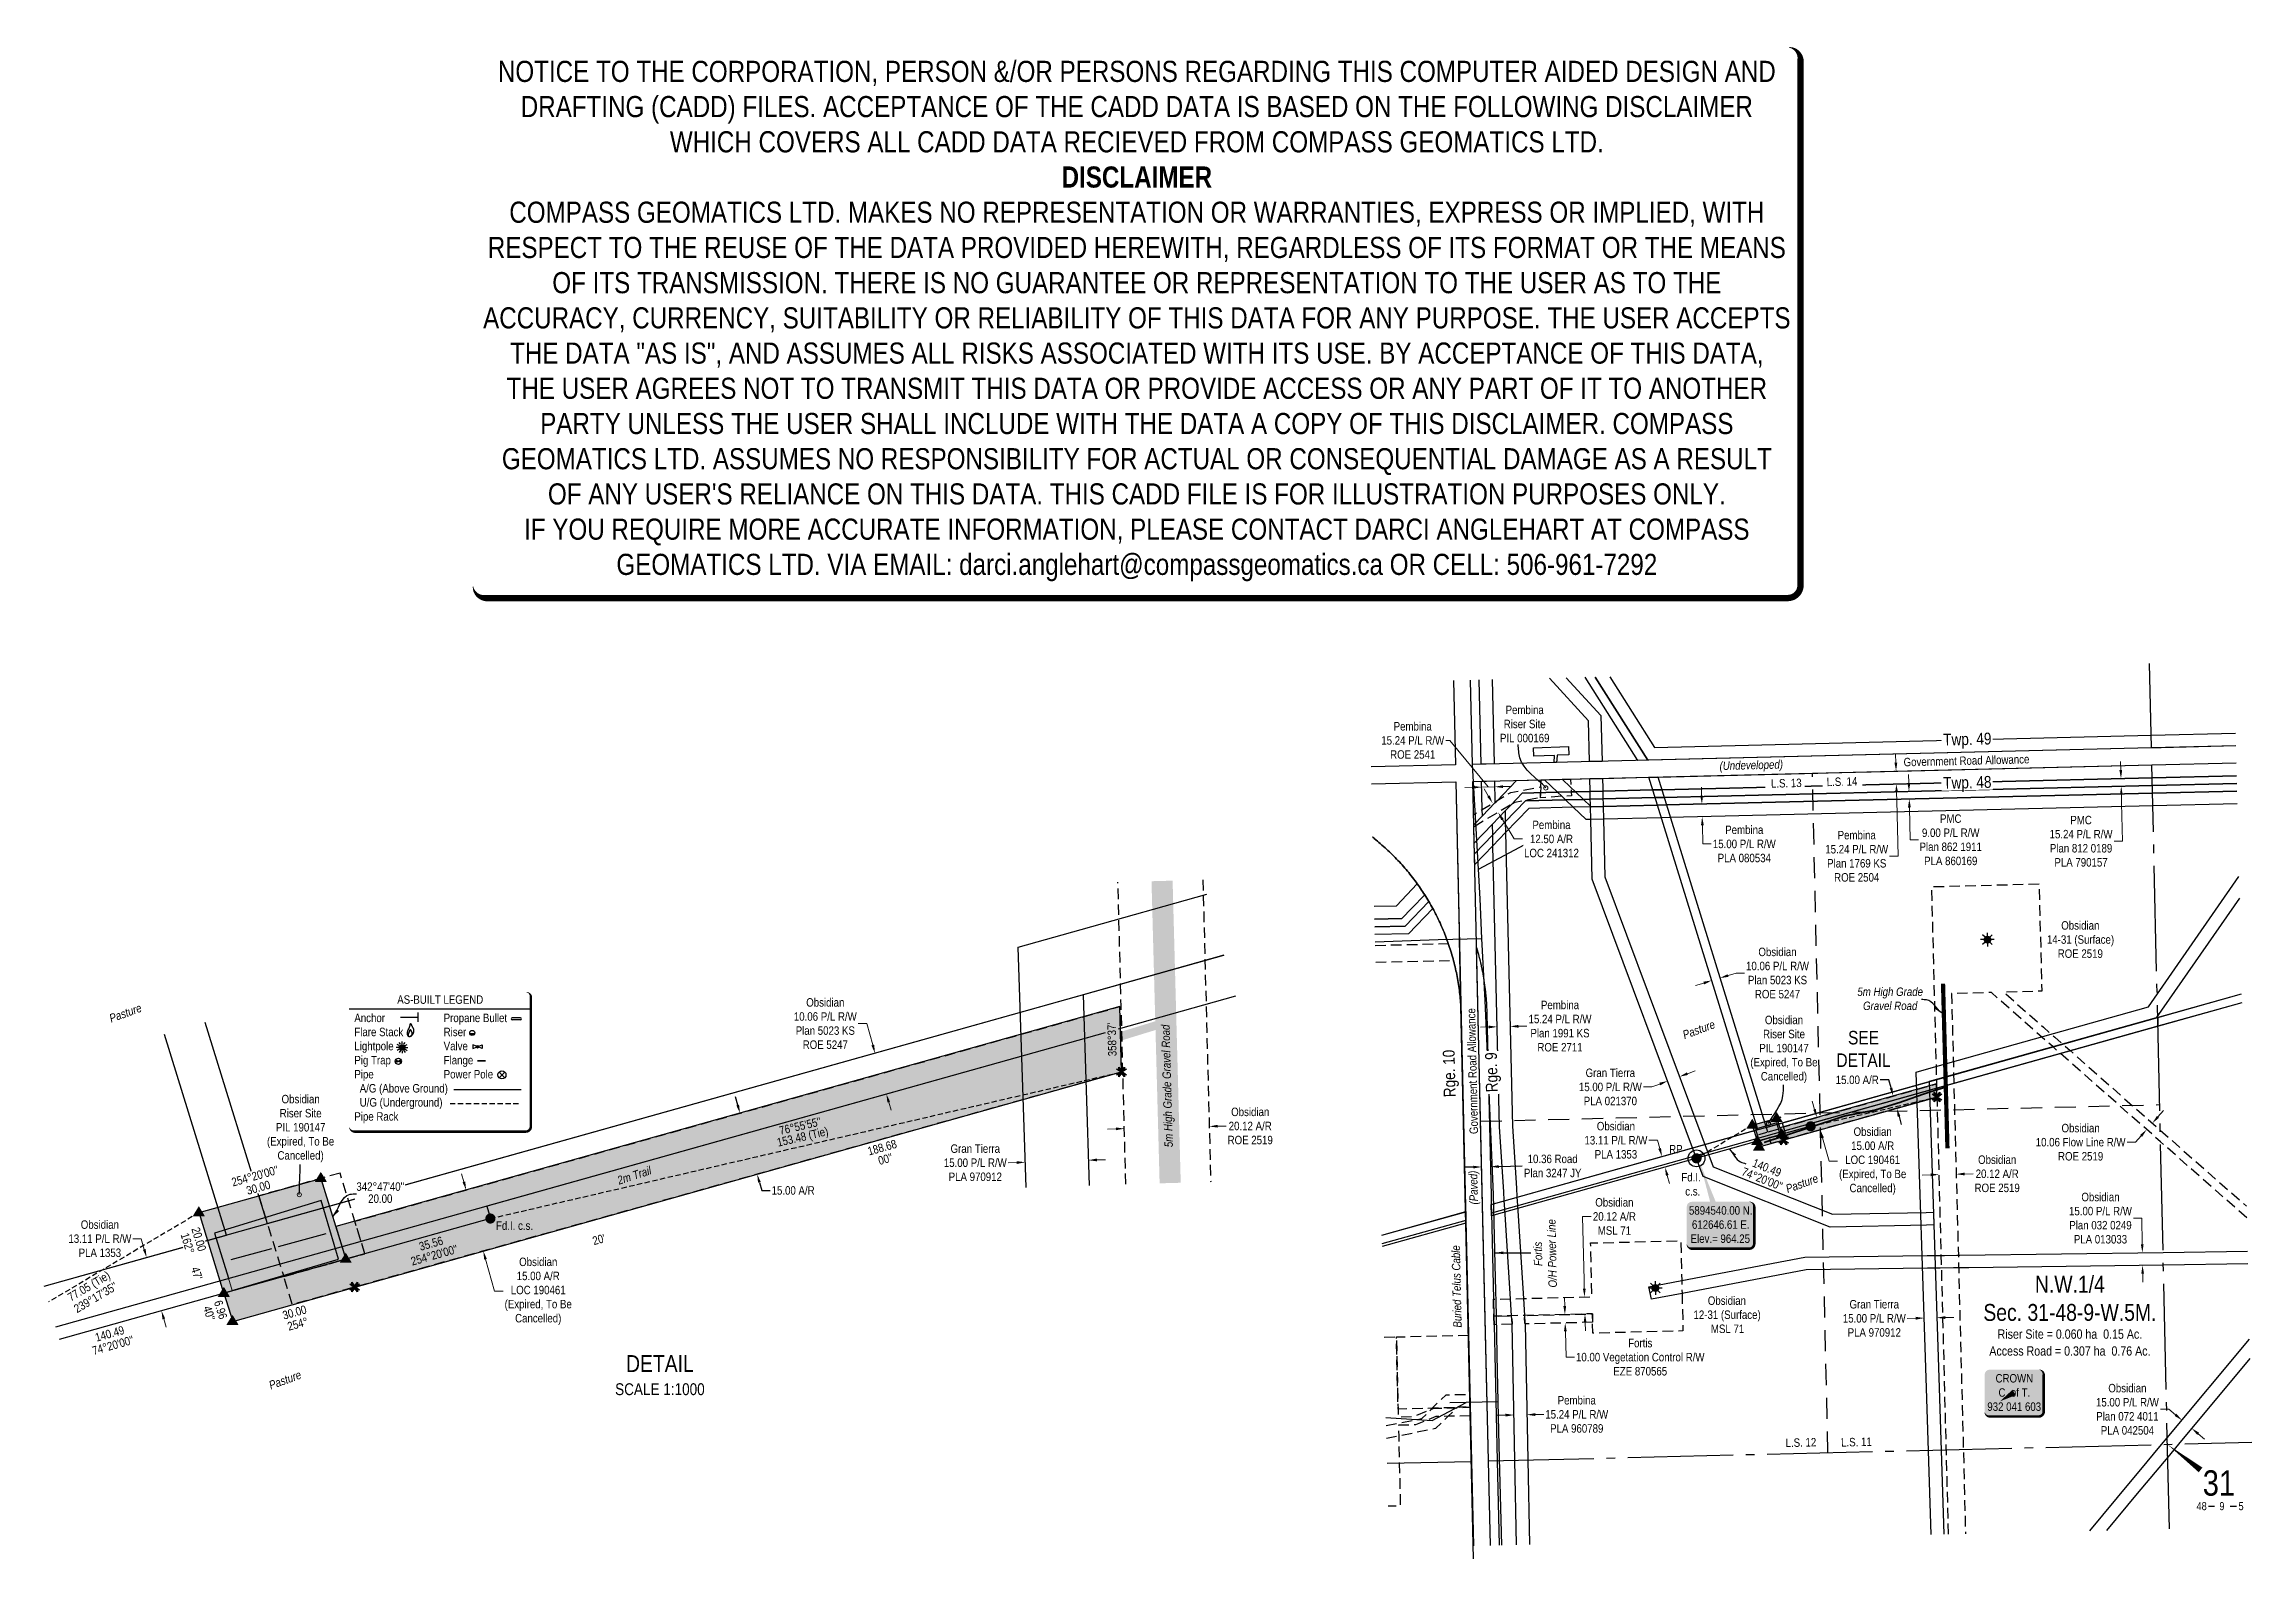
# Model space of a CAD drawing. Extents: x 610690 to 613304, y 5894066 to 5895859.
import ezdxf
from ezdxf.enums import TextEntityAlignment as Align

# ---------------------------------------------------------------- set-up
doc = ezdxf.new("R2010")
doc.units = 0
doc.header["$LTSCALE"] = 5
doc.header["$PDSIZE"] = 0.5
for name, pattern in [('foc-ACCESSROAD', [3.75, 2.5, -1.25]), ('foc-FLOWLINE', [3.75, 2.5, -1.25]), ('foc-LSD', [8, 5, -3]), ('foc-QUARTERLINE', [33, 25, -3, 2, -3]), ('foc-TIELINE', [1.875, 1.25, -0.625]), ('POWERLINE5', [7.8, 2.4, -0.6, 0.6, -0.6, 0.6, -0.6, 2.4]), ('UG_PIPE', [1.875, 1.25, -0.625])]:
    doc.linetypes.add(name, pattern=pattern)
doc.layers.get('Defpoints').update_dxf_attribs({"color": 9})
for name, color, linetype in [('10', 1, 'Continuous'), ('35', 37, 'Continuous'), ('9', 3, 'Continuous'), ('AS-FENCE', 48, 'foc-FENCE'), ('AS-PIPE-UG', 44, 'UG_PIPE'), ('AS-POWER', 104, 'foc-POWER'), ('AS-POWER-EXISTING', 72, 'POWERLINE5'), ('AS-ROADS', 254, 'Continuous'), ('AS-SYMBOL', 7, 'Continuous'), ('AS-TELEPHONE', 224, 'foc-TEL'), ('AS-TELEPHONE-T', 224, 'Continuous'), ('C-AR', 13, 'foc-ACCESSROAD'), ('C-RW', 13, 'Continuous'), ('C-SYMBOL', 7, 'Continuous'), ('C-WS', 13, 'foc-ACCESSROAD'), ('C-WS-S', 8, 'Continuous'), ('CG-NOTES', 7, 'Continuous'), ('D-TXT', 6, 'Continuous'), ('DETAIL-T', 7, 'Continuous'), ('F-AR', 190, 'foc-ACCESSROAD'), ('F-EZE', 190, 'foc-FLOWLINE'), ('F-RW', 190, 'Continuous'), ('F-WS', 190, 'foc-ACCESSROAD'), ('L-AREAREQUIRED', 7, 'Continuous'), ('L-AREAWORK', 5, 'Continuous'), ('L-BD', 7, 'Continuous'), ('L-MON', 1, 'Continuous'), ('L-QSEC', 8, 'foc-QUARTERLINE'), ('L-ROAD-T', 7, 'Continuous'), ('L-SEC', 7, 'Continuous'), ('L-SECLBL', 7, 'Continuous'), ('L-SECTION-LSD', 7, 'foc-LSD'), ('L-TIE', 7, 'foc-TIELINE'), ('L-TITLEDB', 4, 'Continuous'), ('L-TITLEDB-T', 4, 'Continuous'), ('P-PROPOSED', 10, 'Continuous'), ('P-PROPOSED-H', 21, 'Continuous'), ('P-TXT', 4, 'Continuous')]:
    doc.layers.add(name, color=color, linetype=linetype)
for name, color, linetype, lineweight in [('AS-GENERAL', 48, 'Continuous', 18), ('C-AR-T', 13, 'Continuous', 9), ('C-FLOWLINE-T', 13, 'Continuous', 9), ('C-RW-T', 13, 'Continuous', 9), ('C-WS-T', 13, 'Continuous', 9), ('F-AR-T', 190, 'Continuous', 9), ('F-EZE-T', 190, 'Continuous', 9), ('F-RW-T', 190, 'Continuous', 9), ('F-WS-T', 190, 'Continuous', 9), ('T-TEXT', 48, 'Continuous', 18)]:
    doc.layers.add(name, color=color, linetype=linetype, lineweight=lineweight)
doc.layers.add('AS-PIPE-AG', color=7, linetype='Continuous', true_color=0x7d00fa)
doc.layers.add('DISCLAIMER', color=7, linetype='Continuous', plot=False)
doc.styles.add('100L', font='ARIALN.TTF', dxfattribs={"height": 11})
doc.styles.add('175L', font='ARIALN.TTF', dxfattribs={"height": 20})
doc.styles.add('80', font='ARIALN.TTF', dxfattribs={"height": 10})
doc.styles.add('80CG', font='ARIALN.TTF', dxfattribs={"height": 10})
doc.styles.add('80L', font='ARIALN.TTF', dxfattribs={"height": 10})
doc.styles.add('80LS', font='ARIALNI.TTF', dxfattribs={"height": 10})
doc.styles.add('foc-LtypeFont', font='ARIALN.TTF', dxfattribs={"height": 7.35})
doc.styles.add('SIMPLEX', font='ARIALN.TTF')
doc.linetypes.add('foc-FENCE', pattern='A,10,-1,["X",foc-LtypeFont,S=0.2,R=0,X=-0.625,Y=-0.75],-1.24', length=12.24)
doc.linetypes.add('foc-POWER', pattern='A,6,-1,["P",foc-LtypeFont,S=0.2,R=0,X=-0.625,Y=-0.75],-1.24,4', length=12.24)
doc.linetypes.add('foc-TEL', pattern='A,2,-1,["T",foc-LtypeFont,S=0.2,R=0,X=-0.425,Y=-0.75],-1.24,8', length=12.24)
doc.linetypes.add('foc-TEL-NOLINE', pattern='A,0,-2,["T",foc-LtypeFont,S=0.2,R=0,X=-0.425,Y=-0.75],-10.24', length=12.24)
doc.dimstyles.new('Compass 5 000', dxfattribs={"dimscale": 5, "dimtxt": 9, "dimasz": 2, "dimexe": 0.2, "dimexo": 0.0625, "dimgap": 0.5, "dimtad": 0, "dimtih": 1, "dimtoh": 1, "dimzin": 0, "dimdsep": 46, "dimtxsty": '80CG', "dimcen": 0.1, "dimse1": 1, "dimse2": 1, "dimclrd": 256, "dimclrt": 256, "dimaunit": 1, "dimadec": 4, "dimazin": 0, "dimtfac": 0.06, "dimtofl": 0, "dimtmove": 0, "dimatfit": 1, "dimfxl": 0.2, "dimtolj": 1, "dimtzin": 0, "dimlwd": -1, "dimarcsym": 0})

msp = doc.modelspace()

# ---------------------------------------------------------------- texts
at = {"layer": 'AS-POWER', "insert": (612454.659, 5894386.144), "char_height": 10.00293, "attachment_point": 1, "rotation": 91.169453, "style": '100L'}
msp.add_mtext_dynamic_manual_height_columns('\\A1;\\pi26.31282;{\\fArial Narrow|b0|i1|c0|p34;Fortis\\P\\pi0.57541;O/H Power Line}', width=80.69661, gutter_width=55.018, heights=[0], dxfattribs=at)
at = {"layer": 'AS-TELEPHONE-T', "insert": (612358.646, 5894339.596), "char_height": 10.00293, "attachment_point": 1, "rotation": 91.31509, "style": '100L'}
msp.add_mtext_dynamic_manual_height_columns('\\A1;{\\fArial Narrow|b0|i1|c0|p34;Buried Telus Cable}', width=112.53403, gutter_width=55.018, heights=[0], dxfattribs=at)
at = {"layer": 'C-SYMBOL', "color": 3, "insert": (613088.708, 5894401.008), "char_height": 19.99226, "width": 203.16364, "attachment_point": 2, "style": '175L'}
msp.add_mtext('N.W.1/4\\PSec. 31-48-9-W.5M.', dxfattribs=at)
at = {"layer": 'C-WS-T', "char_height": 9.99613, "attachment_point": 1, "style": '175L'}
for s, width, insert in [('\\pi17.57389;Obsidian\\P\\pi0.66366;14-31 (Surface)\\P\\pi13.4452;ROE 2519', 78.96438, (613060.858, 5894820.68)), ('\\pi17.67276;Obsidian\\P\\pi15.45329;Riser Site\\P\\pi11.00072;PIL 190147\\P\\pi0.39432;(Expired, To Be\\P\\pi12.83494;Cancelled)', 79.16212, (612709.934, 5894708.82)), ('\\pi17.57389;Obsidian\\P\\pi0.66366;12-31 (Surface)\\P\\pi21.2355;MSL 71', 78.96438, (612642.406, 5894376.617))]:
    msp.add_mtext_dynamic_manual_height_columns(s, width=width, gutter_width=99.961, heights=[0], dxfattribs=dict(at, insert=insert))
at = {"layer": 'D-TXT', "color": 3, "insert": (612347.409, 5894612.236), "char_height": 14, "attachment_point": 1, "rotation": 91.315009, "style": '80L'}
msp.add_mtext_dynamic_manual_height_columns('Rge. 10', width=55.51926, gutter_width=47.5, heights=[0], dxfattribs=at)
at = {"layer": 'DETAIL-T', "color": 3, "attachment_point": 5, "style": '80CG'}
for s, insert, char_height, width in [('SEE\\PDETAIL', (612844.348, 5894669.52), 16, 63.63613), ('DETAIL\\P{\\H0.7x;SCALE 1:1000}', (611419.273, 5894283.382), 19.99216, 105.46424)]:
    msp.add_mtext(s, dxfattribs=dict(at, insert=insert, char_height=char_height, width=width))
at = {"layer": 'F-WS-T', "insert": (612413.41, 5895075.78), "char_height": 9.99613, "attachment_point": 1, "style": '175L'}
msp.add_mtext_dynamic_manual_height_columns('\\pi7.17887;Pembina\\P\\pi4.95599;Riser Site\\P\\pi0.48978;PIL 000169', width=58.16752, gutter_width=99.961, heights=[0], dxfattribs=at)
at = {"layer": 'L-AREAREQUIRED', "color": 5, "style": '100L'}
msp.add_text('Riser Site = 0.060 ha  0.15 Ac.', height=10.99569, dxfattribs=at).set_placement((613088.708, 5894323.244), align=Align.BOTTOM_CENTER)
at = {"layer": 'L-AREAWORK', "color": 5, "style": '100L'}
msp.add_text('Access Road = 0.307 ha  0.76 Ac.', height=10.99569, dxfattribs=at).set_placement((613088.708, 5894303.251), align=Align.BOTTOM_CENTER)
at = {"layer": 'L-BD', "style": '80L'}
for s, height, rotation, p in [("358%%d37'", 9.9961, 91.381733, (611954.494, 5894680.7)), ('153.48 (Tie)', 9.99608, 13.068149, (611588.476, 5894564.419)), ("76°55'55''", 9.9961, 13.068149, (611585.255, 5894578.295)), ('188.68', 9.9961, 15.6664, (611682.426, 5894552.918)), ("00''", 9.9961, 15.6664, (611686.273, 5894539.203)), ('35.56', 9.9961, 15.6664, (611148.298, 5894439.235)), ("20'", 9.9961, 15.6664, (611346.975, 5894444.045)), ("254°20'00''", 9.99608, 15.6664, (611152.144, 5894425.52)), ('77.05 (Tie)', 9.99608, 30.7066, (610743.821, 5894387.718)), ("239°17'35''", 9.99608, 30.7066, (610751.095, 5894375.471)), ("47'", 9.9961, 287.2057, (610870.964, 5894404.069)), ('6.96', 9.9961, 287.2057, (610899.241, 5894360.908)), ('140.49', 9.9961, 15.6664, (610767.8, 5894332.523)), ("40''", 9.9961, 287.2057, (610885.634, 5894356.694)), ('30.00', 9.9961, 15.6664, (610986.658, 5894357.787)), ('254°', 9.9961, 15.6664, (610990.505, 5894344.072)), ("74°20'00''", 9.9961, 15.6664, (610771.647, 5894318.808))]:
    msp.add_text(s, height=height, rotation=rotation, dxfattribs=at).set_placement(p, align=Align.MIDDLE)
at = {"layer": 'L-BD', "insert": (612707.822, 5894543.092), "char_height": 9.99608, "width": 49.91671, "attachment_point": 1, "rotation": 338.273203, "line_spacing_factor": 0.855, "style": '80L'}
msp.add_mtext("\\pi8.31754;140.49 \\P\\pi0.3125;74°20'00''", dxfattribs=at)
at = {"layer": 'L-MON', "attachment_point": 1, "style": '80L'}
for s, width, insert, char_height in [('\\pi1.06138;Fd.I. \\P\\pi5.63667;c.s.', 22.03542, (612627.611, 5894522.685), 9.99608), ('Fd.I. c.s.', 43.04356, (611225.225, 5894465.415), 9.9961)]:
    msp.add_mtext_dynamic_manual_height_columns(s, width=width, gutter_width=49.98, heights=[0], dxfattribs=dict(at, insert=insert, char_height=char_height))
at = {"layer": 'L-ROAD-T', "style": '80L'}
for rotation, p in [(1.400599, (612966.245, 5895010.719)), (91.315009, (612381.295, 5894643.261))]:
    msp.add_text('Government Road Allowance', height=9.99613, rotation=rotation, dxfattribs=at).set_placement(p, align=Align.MIDDLE_CENTER)
at = {"layer": 'T-TEXT', "style": '80LS'}
for s, rotation, p in [('Pasture', 20, (610786.454, 5894712.026)), ('Pasture', 20, (612649.301, 5894692.497)), ('(Paved)', 91.315009, (612382.416, 5894505.4)), ('Pasture', 20, (612771.435, 5894510.261)), ('Pasture', 20, (610975.451, 5894277.806))]:
    msp.add_text(s, height=9.9961, rotation=rotation, dxfattribs=at).set_placement(p, align=Align.MIDDLE_CENTER)
at = {"layer": 'T-TEXT', "insert": (612875.909, 5894742.203), "char_height": 9.99613, "width": 77.46428, "attachment_point": 2, "style": '80LS'}
msp.add_mtext('5m High Grade Gravel Road', dxfattribs=at)
at = {"layer": 'T-TEXT', "attachment_point": 2, "style": '80LS'}
for s, insert, char_height, width, rotation in [('5m High Grade Gravel Road', (612014.663, 5894625.606), 9.99613, 145.78026, 91.539865), ('2m Trail', (611387.391, 5894524.698), 9.9961, 41.93915, 18.111562)]:
    msp.add_mtext(s, dxfattribs=dict(at, insert=insert, char_height=char_height, width=width, rotation=rotation))

# ---------------------------------------------------------------- blocks, each defined once
blk = doc.blocks.new('L-SECLBL')
at = {"layer": '9', "color": 7}
for p, q in [((-5.1, -27.8), (-12.3, -27.8)), ((20.7, -27.8), (13.5, -27.8))]:
    blk.add_line(p, q, dxfattribs=at)
at = {"layer": '10', "color": 2, "style": 'SIMPLEX'}
blk.add_attdef('SEC', text='', height=30, dxfattribs=at).set_placement((0, 0), align=Align.MIDDLE)
at = {"layer": '10', "color": 5, "style": '80L'}
blk.add_attdef('TWP', text='', height=9.5, dxfattribs=at).set_placement((-14.4, -27.4), align=Align.MIDDLE_RIGHT)
blk.add_attdef('RGE', text='', height=9.5, dxfattribs=at).set_placement((3.6, -27.4), align=Align.MIDDLE_CENTER)
blk.add_attdef('MER', text='', height=9.5, dxfattribs=at).set_placement((23.2, -27.4), align=Align.MIDDLE_LEFT)
blk = doc.blocks.new('RP')
at = {"layer": '35', "color": 3}
blk.add_circle((0, 0), 10, dxfattribs=at)
at = {"layer": '35', "color": 3, "style": '80'}
blk.add_attdef('RP_001', (-32.4, 5.8), '', height=10, dxfattribs=at)
blk = doc.blocks.new('*U414')
h = blk.add_hatch(color=59)
edge = h.paths.add_edge_path()
edge.add_line((-29, -28.5), (29, -28.5))
edge.add_arc((29, -22.5), 6, 270, 360)
edge.add_line((35, -22.5), (35, 21))
edge.add_arc((29, 21), 6, 0, 90)
edge.add_line((29, 27), (-29, 27))
edge.add_arc((-29, 21), 6, 90, 180)
edge.add_line((-35, 21), (-35, -22.5))
edge.add_arc((-29, -22.5), 6, 180, 270)
at = {"color": 1, "flags": 128}
blk.add_lwpolyline([(-29, -28.5, 3, 3, 0), (29, -28.5, 3, 3, 0.414214), (35, -22.5, 3, 3, 0), (35, 21, 3, 0, 0.414214), (29, 27, 0, 0, 0), (-29, 27, 0, 0, 0.414214), (-35, 21, 0, 0, 0), (-35, -22.5, 0, 3, 0.414214)], format="xyseb", close=True, dxfattribs=at)
blk.add_lwpolyline([(-16.8, -10.5, 0, 7.5, 0), (0, 0, 0, 0, 0)], format="xyseb", dxfattribs=at)
at = {"color": 1, "style": '80'}
blk.add_attdef('ENTER_TEXT_001', (-36, -5), '', height=10, dxfattribs=at)
blk = doc.blocks.new('*D415')
at = {"layer": 'C-AR-T', "transparency": 16777216}
for p, q in [((612521.7, 5894471.2), (612511.7, 5894471.2)), ((612511.7, 5894471.2), (612513.5, 5894395.9)), ((612513.7, 5894385.9), (612513.5, 5894395.9)), ((612514.7, 5894345.8), (612515, 5894335.8))]:
    blk.add_line(p, q, dxfattribs=at)
for points in [[(612515.4, 5894385.9), (612512.1, 5894385.9), (612514, 5894375.9)], [(612516.4, 5894345.8), (612513, 5894345.7), (612514.5, 5894355.8)]]:
    blk.add_solid(points, dxfattribs=at)
at = {"layer": 'Defpoints', "color": 0, "transparency": 16777216}
for p in [(612476.1, 5894375), (612514, 5894375.9), (612476.6, 5894354.9)]:
    blk.add_point(p, dxfattribs=at)
at = {"layer": 'C-AR-T', "transparency": 16777216, "insert": (612549.4, 5894471.2), "char_height": 10, "attachment_point": 5, "style": '80CG'}
blk.add_mtext('\\A1;Obsidian\\P20.12 A/R\\PMSL 71', dxfattribs=at)
blk = doc.blocks.new('*D416')
at = {"layer": 'C-AR-T', "transparency": 16777216}
for p, q in [((612923.9, 5894520.6), (612913.9, 5894520.3)), ((612964.1, 5894521.5), (612974.1, 5894521.7))]:
    blk.add_line(p, q, dxfattribs=at)
for points in [[(612923.9, 5894522.2), (612924, 5894518.9), (612933.9, 5894520.8)], [(612964, 5894523.2), (612964.1, 5894519.8), (612954.1, 5894521.3)]]:
    blk.add_solid(points, dxfattribs=at)
at = {"layer": 'Defpoints', "color": 0, "transparency": 16777216}
for p in [(612933.8, 5894524.8), (612954, 5894525.2), (612954.1, 5894521.3)]:
    blk.add_point(p, dxfattribs=at)
at = {"layer": 'C-AR-T', "transparency": 16777216, "insert": (613002.6, 5894521.7), "char_height": 10, "attachment_point": 5, "style": '80CG'}
blk.add_mtext('\\A1;Obsidian\\P20.12 A/R\\PROE 2519', dxfattribs=at)
blk = doc.blocks.new('*D417')
at = {"layer": 'C-FLOWLINE-T', "transparency": 16777216}
for p, q in [((613192.9, 5894589.1), (613199.5, 5894596.6)), ((613166.4, 5894559.1), (613156.4, 5894559.1)), ((613173, 5894566.6), (613166.4, 5894559.1))]:
    blk.add_line(p, q, dxfattribs=at)
for points in [[(613191.7, 5894590.2), (613194.2, 5894588), (613186.3, 5894581.6)], [(613171.8, 5894567.7), (613174.3, 5894565.5), (613179.6, 5894574.1)]]:
    blk.add_solid(points, dxfattribs=at)
at = {"layer": 'Defpoints', "color": 0, "transparency": 16777216}
for p in [(613185.1, 5894582.7), (613178.5, 5894575.1), (613179.6, 5894574.1)]:
    blk.add_point(p, dxfattribs=at)
at = {"layer": 'C-FLOWLINE-T', "transparency": 16777216, "insert": (613101.4, 5894559.1), "char_height": 10, "attachment_point": 5, "style": '80CG'}
blk.add_mtext('\\A1;Obsidian\\P10.06 Flow Line R/W\\PROE 2519', dxfattribs=at)
blk = doc.blocks.new('*D418')
at = {"layer": 'C-RW-T', "transparency": 16777216}
for p, q in [((613205.9, 5894243), (613195.9, 5894243)), ((613213.7, 5894236.5), (613205.9, 5894243)), ((613240.6, 5894214.1), (613248.2, 5894207.7))]:
    blk.add_line(p, q, dxfattribs=at)
for points in [[(613214.8, 5894237.8), (613212.6, 5894235.2), (613221.4, 5894230.1)], [(613241.6, 5894215.4), (613239.5, 5894212.8), (613232.9, 5894220.5)]]:
    blk.add_solid(points, dxfattribs=at)
at = {"layer": 'Defpoints', "color": 0, "transparency": 16777216}
for p in [(613232.4, 5894243.3), (613221.4, 5894230.1), (613243.9, 5894233.7)]:
    blk.add_point(p, dxfattribs=at)
at = {"layer": 'C-RW-T', "transparency": 16777216, "insert": (613156.8, 5894243), "char_height": 10, "attachment_point": 5, "style": '80CG'}
blk.add_mtext('\\A1;Obsidian\\P15.00 P/L R/W\\PPlan 072 4011\\PPLA 042504', dxfattribs=at)
blk = doc.blocks.new('*D419')
at = {"layer": 'C-RW-T', "transparency": 16777216}
for p, q in [((612683.9, 5894756.4), (612693.4, 5894759.3)), ((612693.4, 5894759.3), (612703.4, 5894759.3)), ((612655.1, 5894747.5), (612645.6, 5894744.5))]:
    blk.add_line(p, q, dxfattribs=at)
for points in [[(612654.6, 5894749.1), (612655.6, 5894745.9), (612664.7, 5894750.5)], [(612683.4, 5894758), (612684.4, 5894754.8), (612674.3, 5894753.4)]]:
    blk.add_solid(points, dxfattribs=at)
at = {"layer": 'Defpoints', "color": 0, "transparency": 16777216}
for p in [(612666.1, 5894746), (612674.3, 5894753.4), (612675.7, 5894749)]:
    blk.add_point(p, dxfattribs=at)
at = {"layer": 'C-RW-T', "transparency": 16777216, "insert": (612742.5, 5894759.3), "char_height": 10, "attachment_point": 5, "style": '80CG'}
blk.add_mtext('\\A1;Obsidian\\P10.06 P/L R/W\\PPlan 5023 KS\\PROE 5247', dxfattribs=at)
blk = doc.blocks.new('*D420')
at = {"layer": 'Defpoints', "color": 0, "transparency": 16777216}
for p in [(612411.7, 5894949.6), (612415.1, 5894966.2), (612421.5, 5894955.4)]:
    blk.add_point(p, dxfattribs=at)
at = {"layer": 'F-AR-T', "transparency": 16777216}
for p, q in [((612400.1, 5894968.9), (612395, 5894977.5)), ((612416.8, 5894941), (612430.6, 5894918)), ((612430.6, 5894918), (612440.6, 5894918))]:
    blk.add_line(p, q, dxfattribs=at)
for points in [[(612401.6, 5894969.7), (612398.7, 5894968), (612405.3, 5894960.3)], [(612418.3, 5894941.8), (612415.4, 5894940.1), (612411.7, 5894949.6)]]:
    blk.add_solid(points, dxfattribs=at)
at = {"layer": 'F-AR-T', "transparency": 16777216, "insert": (612474.9, 5894918), "char_height": 10, "attachment_point": 5, "style": '80CG', "bg_fill": 3, "box_fill_scale": 1.1, "bg_fill_color": 256, "bg_fill_true_color": 13158600, "bg_fill_transparency": 0}
blk.add_mtext('\\A1;Pembina\\P12.50 A/R\\PLOC 241312', dxfattribs=at)
blk = doc.blocks.new('*D421')
at = {"layer": 'Defpoints', "color": 0, "transparency": 16777216}
for p in [(612491.1, 5894345.2), (612491.9, 5894355.2), (612492.1, 5894345.2)]:
    blk.add_point(p, dxfattribs=at)
at = {"layer": 'F-EZE-T', "transparency": 16777216}
for p, q in [((612490.6, 5894365.2), (612490.3, 5894375.2)), ((612491.3, 5894335.2), (612492.1, 5894304.7)), ((612492.1, 5894304.7), (612502.1, 5894304.7))]:
    blk.add_line(p, q, dxfattribs=at)
for points in [[(612492.3, 5894365.2), (612488.9, 5894365.2), (612490.8, 5894355.2)], [(612493, 5894335.2), (612489.7, 5894335.2), (612491.1, 5894345.2)]]:
    blk.add_solid(points, dxfattribs=at)
at = {"layer": 'F-EZE-T', "transparency": 16777216, "insert": (612580, 5894304.7), "char_height": 10, "attachment_point": 5, "style": '80CG'}
blk.add_mtext('\\A1;Fortis\\P10.00 Vegetation Control R/W\\PEZE 870565', dxfattribs=at)
blk = doc.blocks.new('*D422')
at = {"layer": 'Defpoints', "color": 0, "transparency": 16777216}
for p in [(612653.3, 5894944.3), (612754.4, 5894961.7), (612754.8, 5894946.7)]:
    blk.add_point(p, dxfattribs=at)
at = {"layer": 'F-RW-T', "transparency": 16777216}
for p, q in [((612652.7, 5894969.3), (612652.5, 5894979.3)), ((612653.6, 5894934.3), (612654.1, 5894912.1)), ((612654.1, 5894912.1), (612664.1, 5894912.1))]:
    blk.add_line(p, q, dxfattribs=at)
for points in [[(612654.4, 5894969.3), (612651, 5894969.2), (612653, 5894959.3)], [(612655.2, 5894934.3), (612651.9, 5894934.2), (612653.3, 5894944.3)]]:
    blk.add_solid(points, dxfattribs=at)
at = {"layer": 'F-RW-T', "transparency": 16777216, "insert": (612703.2, 5894912.1), "char_height": 10, "attachment_point": 5, "style": '80CG'}
blk.add_mtext('\\A1;Pembina\\P15.00 P/L R/W\\PPLA 080534', dxfattribs=at)
blk = doc.blocks.new('*D423')
at = {"layer": 'Defpoints', "color": 0, "transparency": 16777216}
for p in [(613140.1, 5894989.3), (613140.3, 5894980.2), (613149.4, 5894980.4)]:
    blk.add_point(p, dxfattribs=at)
at = {"layer": 'F-RW-T', "transparency": 16777216}
for p, q in [((613148.9, 5894999.5), (613148.7, 5895009.5)), ((613149.6, 5894970.4), (613149.9, 5894960.4)), ((613151, 5894915.3), (613149.9, 5894960.4)), ((613141, 5894915.3), (613151, 5894915.3))]:
    blk.add_line(p, q, dxfattribs=at)
for points in [[(613150.6, 5894999.6), (613147.3, 5894999.5), (613149.2, 5894989.5)], [(613151.3, 5894970.4), (613148, 5894970.4), (613149.4, 5894980.4)]]:
    blk.add_solid(points, dxfattribs=at)
at = {"layer": 'F-RW-T', "transparency": 16777216, "insert": (613101.9, 5894915.3), "char_height": 10, "attachment_point": 5, "style": '80CG'}
blk.add_mtext('\\A1;PMC\\P15.24 P/L R/W\\PPlan 812 0189\\PPLA 790157', dxfattribs=at)
blk = doc.blocks.new('*D424')
at = {"layer": 'Defpoints', "color": 0, "transparency": 16777216}
for p in [(612911.8, 5894974.6), (612898.5, 5894965.3), (612912, 5894965.6)]:
    blk.add_point(p, dxfattribs=at)
at = {"layer": 'F-RW-T', "transparency": 16777216}
for p, q in [((612898, 5894984.3), (612897.7, 5894994.3)), ((612898.7, 5894955.3), (612899.6, 5894917)), ((612899.6, 5894917), (612909.6, 5894917))]:
    blk.add_line(p, q, dxfattribs=at)
for points in [[(612899.7, 5894984.3), (612896.3, 5894984.2), (612898.2, 5894974.3)], [(612900.4, 5894955.3), (612897, 5894955.2), (612898.5, 5894965.3)]]:
    blk.add_solid(points, dxfattribs=at)
at = {"layer": 'F-RW-T', "transparency": 16777216, "insert": (612947.6, 5894917), "char_height": 10, "attachment_point": 5, "style": '80CG'}
blk.add_mtext('\\A1;PMC\\P9.00 P/L R/W\\PPlan 862 1911\\PPLA 860169', dxfattribs=at)
blk = doc.blocks.new('*D425')
at = {"layer": 'Defpoints', "color": 0, "transparency": 16777216}
for p in [(612430.4, 5894242.5), (612445.6, 5894242.8), (612445.7, 5894236.6)]:
    blk.add_point(p, dxfattribs=at)
at = {"layer": 'F-RW-T', "transparency": 16777216}
for p, q in [((612455.7, 5894236.8), (612465.7, 5894237)), ((612420.5, 5894236.1), (612410.5, 5894235.9))]:
    blk.add_line(p, q, dxfattribs=at)
for points in [[(612420.4, 5894237.8), (612420.5, 5894234.4), (612430.5, 5894236.3)], [(612455.7, 5894238.5), (612455.7, 5894235.1), (612445.7, 5894236.6)]]:
    blk.add_solid(points, dxfattribs=at)
at = {"layer": 'F-RW-T', "transparency": 16777216, "insert": (612504.8, 5894237), "char_height": 10, "attachment_point": 5, "style": '80CG'}
blk.add_mtext('\\A1;Pembina\\P15.24 P/L R/W\\PPLA 960789', dxfattribs=at)
blk = doc.blocks.new('*D426')
at = {"layer": 'Defpoints', "color": 0, "transparency": 16777216}
for p in [(612916.1, 5894353.7), (612916.2, 5894351), (612931.1, 5894354)]:
    blk.add_point(p, dxfattribs=at)
at = {"layer": 'F-RW-T', "transparency": 16777216}
for p, q in [((612906.2, 5894350.8), (612896.2, 5894350.6)), ((612941.2, 5894351.6), (612951.2, 5894351.8))]:
    blk.add_line(p, q, dxfattribs=at)
for points in [[(612906.1, 5894352.5), (612906.2, 5894349.1), (612916.2, 5894351)], [(612941.1, 5894353.3), (612941.2, 5894349.9), (612931.2, 5894351.4)]]:
    blk.add_solid(points, dxfattribs=at)
at = {"layer": 'F-RW-T', "transparency": 16777216, "insert": (612857.1, 5894350.6), "char_height": 10, "attachment_point": 5, "style": '80CG'}
blk.add_mtext('\\A1;Gran Tierra\\P15.00 P/L R/W\\PPLA 970912', dxfattribs=at)
blk = doc.blocks.new('*D427')
at = {"layer": 'Defpoints', "color": 0, "transparency": 16777216}
for p in [(612874.3, 5894998.1), (612874.7, 5894982.8), (612883.2, 5894983)]:
    blk.add_point(p, dxfattribs=at)
at = {"layer": 'F-RW-T', "transparency": 16777216}
for p, q in [((612882.6, 5895008.3), (612882.4, 5895018.3)), ((612883.5, 5894973), (612883.7, 5894963)), ((612885.3, 5894897.5), (612883.7, 5894963)), ((612875.3, 5894897.5), (612885.3, 5894897.5))]:
    blk.add_line(p, q, dxfattribs=at)
for points in [[(612884.3, 5895008.3), (612881, 5895008.2), (612882.9, 5894998.3)], [(612885.2, 5894973.1), (612881.8, 5894973), (612883.2, 5894983)]]:
    blk.add_solid(points, dxfattribs=at)
at = {"layer": 'F-RW-T', "transparency": 16777216, "insert": (612836.3, 5894897.5), "char_height": 10, "attachment_point": 5, "style": '80CG'}
blk.add_mtext('\\A1;Pembina\\P15.24 P/L R/W\\PPlan 1769 KS\\PROE 2504', dxfattribs=at)
blk = doc.blocks.new('*D428')
at = {"layer": 'Defpoints', "color": 0, "transparency": 16777216}
for p in [(612392.3, 5894979.4), (612392.5, 5894970.5), (612407.7, 5894970.8)]:
    blk.add_point(p, dxfattribs=at)
at = {"layer": 'F-RW-T', "transparency": 16777216}
for p, q in [((612354.7, 5895034.6), (612349.7, 5895034.6)), ((612399.9, 5894979.6), (612354.7, 5895034.6)), ((612382.3, 5894979.2), (612372.3, 5894978.9)), ((612407.5, 5894979.7), (612392.3, 5894979.4)), ((612417.5, 5894980), (612427.5, 5894980.2))]:
    blk.add_line(p, q, dxfattribs=at)
for points in [[(612382.2, 5894980.8), (612382.3, 5894977.5), (612392.3, 5894979.4)], [(612417.5, 5894981.6), (612417.5, 5894978.3), (612407.5, 5894979.7)]]:
    blk.add_solid(points, dxfattribs=at)
at = {"layer": 'F-RW-T', "transparency": 16777216, "insert": (612310.6, 5895034.6), "char_height": 10, "attachment_point": 5, "style": '80CG'}
blk.add_mtext('\\A1;Pembina\\P15.24 P/L R/W\\PROE 2541', dxfattribs=at)
blk = doc.blocks.new('*D429')
at = {"layer": 'Defpoints', "color": 0, "transparency": 16777216}
for p in [(612410.6, 5894698.5), (612425.8, 5894698.9), (612425.9, 5894696.1)]:
    blk.add_point(p, dxfattribs=at)
at = {"layer": 'F-RW-T', "transparency": 16777216}
for p, q in [((612400.7, 5894695.5), (612390.7, 5894695.2)), ((612435.9, 5894696.3), (612445.9, 5894696.5))]:
    blk.add_line(p, q, dxfattribs=at)
for points in [[(612400.6, 5894697.1), (612400.7, 5894693.8), (612410.7, 5894695.7)], [(612435.8, 5894698), (612435.9, 5894694.6), (612425.9, 5894696.1)]]:
    blk.add_solid(points, dxfattribs=at)
at = {"layer": 'F-RW-T', "transparency": 16777216, "insert": (612485, 5894696.5), "char_height": 10, "attachment_point": 5, "style": '80CG'}
blk.add_mtext('\\A1;Pembina\\P15.24 P/L R/W\\PPlan 1991 KS\\PROE 2711', dxfattribs=at)
blk = doc.blocks.new('*D430')
at = {"layer": 'Defpoints', "color": 0, "transparency": 16777216}
for p in [(612391.9, 5894543.8), (612402.3, 5894544), (612402.6, 5894530.1)]:
    blk.add_point(p, dxfattribs=at)
at = {"layer": 'L-TITLEDB-T', "transparency": 16777216}
for p, q in [((612382.2, 5894529.6), (612372.2, 5894529.4)), ((612412.6, 5894530.3), (612440.2, 5894531))]:
    blk.add_line(p, q, dxfattribs=at)
for points in [[(612382.2, 5894531.3), (612382.3, 5894528), (612392.2, 5894529.9)], [(612412.5, 5894532), (612412.6, 5894528.7), (612402.6, 5894530.1)]]:
    blk.add_solid(points, dxfattribs=at)
at = {"layer": 'L-TITLEDB-T', "transparency": 16777216, "insert": (612476.3, 5894531), "char_height": 10, "attachment_point": 5, "style": '80CG'}
blk.add_mtext('\\A1;10.36 Road\\PPlan 3247 JY', dxfattribs=at)
blk = doc.blocks.new('GAS')
h = blk.add_hatch(color=255)
h.dxf.hatch_style = 1
edge = h.paths.add_edge_path()
edge.add_arc((0, 0), 0.9, 0, 360)
for p, q in [((-0.81, 0), (-1.62, 0)), ((-0.57, 0.57), (-1.14, 1.14)), ((0, 0.81), (0, 1.62)), ((0.57, 0.57), (1.14, 1.14)), ((1.62, 0), (0.81, 0)), ((-0.57, -0.57), (-1.14, -1.14)), ((0, -0.81), (0, -1.62)), ((1.14, -1.14), (0.57, -0.57))]:
    blk.add_line(p, q)
blk.add_circle((0, 0), 0.8)
blk = doc.blocks.new('fdia')
at = {"color": 255, "const_width": 1}
blk.add_lwpolyline([(-0.5, 0, 1), (0.5, 0, 1)], format="xyb", close=True, dxfattribs=at)
blk = doc.blocks.new('Fdiaa')
blk.add_blockref('fdia', (0, 0))
blk = doc.blocks.new('fdib')
at = {"color": 1, "const_width": 1.6}
blk.add_lwpolyline([(-0.4, 0, 1), (0.4, 0, 1)], format="xyb", close=True, dxfattribs=at)
at = {"color": 1}
blk.add_circle((0, 0), 0.8, dxfattribs=at)
blk = doc.blocks.new('Fdibb')
blk.add_blockref('fdib', (0, 0))
blk = doc.blocks.new('fdicc')
for name in ['Fdibb', 'Fdiaa']:
    blk.add_blockref(name, (0, 0))
blk = doc.blocks.new('FDI')
blk.add_blockref('fdicc', (0, 0))
blk = doc.blocks.new('TRIA')
blk.add_hatch(color=255).paths.add_polyline_path([(-0.04, 1.52), (-1.47, -0.87), (1.39, -0.87)])
blk = doc.blocks.new('TRIAA')
blk.add_blockref('TRIA', (0, 0))
blk = doc.blocks.new('TRIB')
at = {"color": 1}
blk.add_lwpolyline([(-1.12, -0.67), (-0.04, 1.13), (1.04, -0.67)], close=True, dxfattribs=at)
blk = doc.blocks.new('TRIBB')
blk.add_blockref('TRIB', (0, 0))
blk = doc.blocks.new('TRICC')
for name in ['TRIAA', 'TRIBB']:
    blk.add_blockref(name, (0, 0))
blk = doc.blocks.new('plspike')
blk.add_blockref('TRICC', (0, 0))
blk = doc.blocks.new('*D431')
at = {"layer": 'C-AR-T', "transparency": 16777216}
for p, q in [((612786.4, 5894597.9), (612783.7, 5894607.6)), ((612795.8, 5894564.2), (612803.5, 5894536.8)), ((612803.5, 5894536.8), (612813.5, 5894536.8))]:
    blk.add_line(p, q, dxfattribs=at)
for points in [[(612788, 5894598.4), (612784.8, 5894597.5), (612789.1, 5894588.3)], [(612797.4, 5894564.7), (612794.2, 5894563.8), (612793.1, 5894573.9)]]:
    blk.add_solid(points, dxfattribs=at)
at = {"layer": 'Defpoints', "color": 0, "transparency": 16777216}
for p in [(612785.1, 5894587.2), (612789.1, 5894588.3), (612789.1, 5894572.8)]:
    blk.add_point(p, dxfattribs=at)
at = {"layer": 'C-AR-T', "transparency": 16777216, "insert": (612855.2, 5894536.8), "char_height": 10, "attachment_point": 5, "style": '80CG'}
blk.add_mtext('\\A1;Obsidian\\P15.00 A/R\\PLOC 190461\\P(Expired, To Be\\PCancelled)', dxfattribs=at)
blk = doc.blocks.new('*D432')
at = {"layer": 'Defpoints', "color": 0, "transparency": 16777216}
for p in [(612761.7, 5894580.6), (612883.7, 5894599.3), (612765.7, 5894566.2)]:
    blk.add_point(p, dxfattribs=at)
at = {"layer": 'P-TXT', "transparency": 16777216}
for p, q in [((612874.2, 5894632.9), (612864.2, 5894632.9)), ((612876.9, 5894623.3), (612874.2, 5894632.9)), ((612886.4, 5894589.6), (612889.1, 5894580))]:
    blk.add_line(p, q, dxfattribs=at)
for points in [[(612878.5, 5894623.8), (612875.3, 5894622.9), (612879.6, 5894613.7)], [(612888, 5894590.1), (612884.7, 5894589.2), (612883.7, 5894599.3)]]:
    blk.add_solid(points, dxfattribs=at)
at = {"layer": 'P-TXT', "transparency": 16777216, "insert": (612836.9, 5894632.9), "char_height": 10, "attachment_point": 5, "style": '80CG'}
blk.add_mtext('\\A1;15.00 A/R', dxfattribs=at)
blk = doc.blocks.new('*D434')
at = {"layer": 'C-RW-T', "transparency": 16777216}
for p, q in [((612600.3, 5894561.4), (612590.3, 5894561.4)), ((612603, 5894551.7), (612600.3, 5894561.4)), ((612612, 5894519.9), (612614.7, 5894510.3))]:
    blk.add_line(p, q, dxfattribs=at)
for points in [[(612604.6, 5894552.2), (612601.4, 5894551.3), (612605.7, 5894542.1)], [(612613.6, 5894520.3), (612610.4, 5894519.4), (612609.3, 5894529.5)]]:
    blk.add_solid(points, dxfattribs=at)
at = {"layer": 'Defpoints', "color": 0, "transparency": 16777216}
for p in [(612600.4, 5894540.6), (612603.9, 5894528), (612605.7, 5894542.1)]:
    blk.add_point(p, dxfattribs=at)
at = {"layer": 'C-RW-T', "transparency": 16777216, "insert": (612551.2, 5894561.4), "char_height": 10, "attachment_point": 5, "style": '80CG'}
blk.add_mtext('\\A1;Obsidian\\P13.11 P/L R/W\\PPLA 1353', dxfattribs=at)
blk = doc.blocks.new('*D435')
at = {"layer": 'Defpoints', "color": 0, "transparency": 16777216}
for p in [(612597.2, 5894672.3), (612611.3, 5894677.5), (612612.4, 5894631.5)]:
    blk.add_point(p, dxfattribs=at)
at = {"layer": 'F-RW-T', "transparency": 16777216}
for p, q in [((612635.9, 5894640.2), (612645.2, 5894643.7)), ((612593.7, 5894624.5), (612583.7, 5894624.5)), ((612603.1, 5894628), (612593.7, 5894624.5))]:
    blk.add_line(p, q, dxfattribs=at)
for points in [[(612602.5, 5894629.5), (612603.7, 5894626.4), (612612.4, 5894631.5)], [(612635.3, 5894641.8), (612636.4, 5894638.7), (612626.5, 5894636.7)]]:
    blk.add_solid(points, dxfattribs=at)
at = {"layer": 'F-RW-T', "transparency": 16777216, "insert": (612544.6, 5894624.5), "char_height": 10, "attachment_point": 5, "style": '80CG'}
blk.add_mtext('\\A1;Gran Tierra\\P15.00 P/L R/W\\PPLA 021370', dxfattribs=at)
blk = doc.blocks.new('*D436')
at = {"layer": 'C-AR-T', "transparency": 16777216}
for p, q in [((611187.2, 5894512.1), (611184.5, 5894521.8)), ((611212.8, 5894420.7), (611223.5, 5894382.7)), ((611223.5, 5894382.7), (611233.5, 5894382.7))]:
    blk.add_line(p, q, dxfattribs=at)
for points in [[(611188.8, 5894512.6), (611185.6, 5894511.7), (611189.9, 5894502.5)], [(611214.4, 5894421.2), (611211.2, 5894420.3), (611210.1, 5894430.3)]]:
    blk.add_solid(points, dxfattribs=at)
at = {"layer": 'Defpoints', "color": 0, "transparency": 16777216}
for p in [(611189.9, 5894502.5), (611234.9, 5894515.1), (611255.1, 5894442.9)]:
    blk.add_point(p, dxfattribs=at)
at = {"layer": 'C-AR-T', "transparency": 16777216, "insert": (611275.2, 5894382.7), "char_height": 10, "attachment_point": 5, "style": '80CG'}
blk.add_mtext('\\A1;Obsidian\\P15.00 A/R\\PLOC 190461\\P(Expired, To Be\\PCancelled)', dxfattribs=at)
blk = doc.blocks.new('*D437')
at = {"layer": 'Defpoints', "color": 0, "transparency": 16777216}
for p in [(611534.4, 5894521.3), (611117.9, 5894482.3), (611138.1, 5894410.2)]:
    blk.add_point(p, dxfattribs=at)
at = {"layer": 'P-TXT', "transparency": 16777216}
for p, q in [((611511.4, 5894603.1), (611508.7, 5894612.7)), ((611537.1, 5894511.6), (611539.8, 5894502)), ((611539.8, 5894502), (611549.8, 5894502))]:
    blk.add_line(p, q, dxfattribs=at)
for points in [[(611513, 5894603.5), (611509.8, 5894602.6), (611514.1, 5894593.4)], [(611538.7, 5894512.1), (611535.5, 5894511.2), (611534.4, 5894521.3)]]:
    blk.add_solid(points, dxfattribs=at)
at = {"layer": 'P-TXT', "transparency": 16777216, "insert": (611577, 5894502), "char_height": 10, "attachment_point": 5, "style": '80CG'}
blk.add_mtext('\\A1;15.00 A/R', dxfattribs=at)
blk = doc.blocks.new('*D438')
at = {"layer": 'C-RW-T', "transparency": 16777216}
for p, q in [((610805.2, 5894444.9), (610795.2, 5894444.9)), ((610808.8, 5894432.3), (610805.2, 5894444.9)), ((610831.9, 5894350), (610834.6, 5894340.3))]:
    blk.add_line(p, q, dxfattribs=at)
for points in [[(610810.4, 5894432.8), (610807.2, 5894431.9), (610811.5, 5894422.7)], [(610833.5, 5894350.4), (610830.3, 5894349.5), (610829.2, 5894359.6)]]:
    blk.add_solid(points, dxfattribs=at)
at = {"layer": 'Defpoints', "color": 0, "transparency": 16777216}
for p in [(610811.3, 5894422.6), (610811.5, 5894422.7), (610829, 5894359.5)]:
    blk.add_point(p, dxfattribs=at)
at = {"layer": 'C-RW-T', "transparency": 16777216, "insert": (610756.2, 5894444.9), "char_height": 10, "attachment_point": 5, "style": '80CG'}
blk.add_mtext('\\A1;Obsidian\\P13.11 P/L R/W\\PPLA 1353', dxfattribs=at)
blk = doc.blocks.new('*D439')
at = {"layer": 'Defpoints', "color": 0, "transparency": 16777216}
for p in [(611851.8, 5894535.4), (611851.9, 5894532.8), (611926.8, 5894535.2)]:
    blk.add_point(p, dxfattribs=at)
at = {"layer": 'F-RW-T', "transparency": 16777216}
for p, q in [((611841.8, 5894535.1), (611831.8, 5894534.8)), ((611936.7, 5894538.1), (611946.7, 5894538.4))]:
    blk.add_line(p, q, dxfattribs=at)
for points in [[(611841.7, 5894536.7), (611841.8, 5894533.4), (611851.8, 5894535.4)], [(611936.7, 5894539.8), (611936.8, 5894536.5), (611926.7, 5894537.8)]]:
    blk.add_solid(points, dxfattribs=at)
at = {"layer": 'F-RW-T', "transparency": 16777216, "insert": (611792.7, 5894534.8), "char_height": 10, "attachment_point": 5, "style": '80CG'}
blk.add_mtext('\\A1;Gran Tierra\\P15.00 P/L R/W\\PPLA 970912', dxfattribs=at)
blk = doc.blocks.new('*D440')
at = {"layer": 'C-AR-T', "transparency": 16777216}
for p, q in [((612079.7, 5894578.1), (612089.7, 5894578.3)), ((611959.2, 5894574.9), (611949.2, 5894574.7))]:
    blk.add_line(p, q, dxfattribs=at)
for points in [[(611959.1, 5894576.6), (611959.2, 5894573.3), (611969.2, 5894575.2)], [(612079.6, 5894579.7), (612079.7, 5894576.4), (612069.7, 5894577.8)]]:
    blk.add_solid(points, dxfattribs=at)
at = {"layer": 'Defpoints', "color": 0, "transparency": 16777216}
for p in [(611969.1, 5894578.9), (612069.6, 5894581.5), (612069.7, 5894577.8)]:
    blk.add_point(p, dxfattribs=at)
at = {"layer": 'C-AR-T', "transparency": 16777216, "insert": (612118.2, 5894578.3), "char_height": 10, "attachment_point": 5, "style": '80CG'}
blk.add_mtext('\\A1;Obsidian\\P20.12 A/R\\PROE 2519', dxfattribs=at)
blk = doc.blocks.new('*U460')
h = blk.add_hatch(color=254)
edge = h.paths.add_edge_path()
edge.add_line((-34, -28.5), (34, -28.5))
edge.add_arc((34, -22.5), 6, 270, 360)
edge.add_line((40, -22.5), (40, 21))
edge.add_arc((34, 21), 6, 0, 90)
edge.add_line((34, 27), (-34, 27))
edge.add_arc((-34, 21), 6, 90, 180)
edge.add_line((-40, 21), (-40, -22.5))
edge.add_arc((-34, -22.5), 6, 180, 270)
at = {"color": 1, "flags": 128}
blk.add_lwpolyline([(-24.2, 72.6, 0, 10, 0), (0, 0, 5, 5, 0)], format="xyseb", dxfattribs=at)
blk.add_lwpolyline([(-34, -28.5, 3, 3, 0), (34, -28.5, 3, 3, 0.414214), (40, -22.5, 3, 3, 0), (40, 21, 3, 0, 0.414214), (34, 27, 0, 0, 0), (-34, 27, 0, 0, 0.414214), (-40, 21, 0, 0, 0), (-40, -22.5, 0, 3, 0.414214)], format="xyseb", close=True, dxfattribs=at)
at = {"color": 1, "style": '80'}
blk.add_attdef('ENTER_TEXT_001', (-36, -5), '', height=10, dxfattribs=at)
blk = doc.blocks.new('*D461')
at = {"layer": 'C-RW-T', "transparency": 16777216}
for p, q in [((613174, 5894469.2), (613164, 5894469.2)), ((613174.4, 5894438.4), (613174, 5894469.2)), ((613174.9, 5894403.4), (613175, 5894393.4))]:
    blk.add_line(p, q, dxfattribs=at)
for points in [[(613176, 5894438.4), (613172.7, 5894438.4), (613174.5, 5894428.4)], [(613176.5, 5894403.4), (613173.2, 5894403.4), (613174.7, 5894413.4)]]:
    blk.add_solid(points, dxfattribs=at)
at = {"layer": 'Defpoints', "color": 0, "transparency": 16777216}
for p in [(613167.7, 5894428.3), (613174.5, 5894428.4), (613167.9, 5894413.3)]:
    blk.add_point(p, dxfattribs=at)
at = {"layer": 'C-RW-T', "transparency": 16777216, "insert": (613124.9, 5894469.2), "char_height": 10, "attachment_point": 5, "style": '80CG'}
blk.add_mtext('\\A1;Obsidian\\P15.00 P/L R/W\\PPlan 032 0249\\PPLA 013033', dxfattribs=at)
blk = doc.blocks.new('as-built legend')
h = blk.add_hatch(color=13)
h.dxf.hatch_style = 1
edge = h.paths.add_edge_path()
edge.add_arc((-47.7, -0.3), 3.41, 0, 360)
blk.add_hatch(color=13).paths.add_polyline_path([(38.3, 16.1), (32.5, 16.1, 0.774597)])
at = {"layer": 'AS-SYMBOL'}
h = blk.add_hatch(color=13, dxfattribs=at)
h.dxf.hatch_style = 1
h.paths.add_polyline_path([(-52.7, -16.7, 1), (-54.9, -16.7, 1)])
h = blk.add_hatch(color=13, dxfattribs=at)
h.dxf.hatch_style = 1
h.paths.add_polyline_path([(-51.7, -16.7, 1), (-49.4, -16.7, 1)])
at = {"color": 1}
blk.add_line((-110.3, 45.3), (104.8, 45.3), dxfattribs=at)
at = {"color": 13}
for p, q in [((92.3, 34.7), (82.7, 34.7)), ((92.3, 32.3), (82.7, 32.3)), ((-51.4, 1.9), (-53.7, 3.1)), ((-49.8, 3.4), (-51.1, 5.7)), ((-47.7, 4), (-47.7, 6.6)), ((-45.5, 3.4), (-44.2, 5.7)), ((-44, 1.9), (-41.7, 3.1)), ((32.5, 16.1), (38.3, 16.1)), ((36.2, 2.8), (36.2, -1.6)), ((40.3, 1.2), (36.2, 2.8)), ((43.1, 1.2), (47.2, 2.8)), ((47.2, 2.8), (47.2, -1.6)), ((-52, -0.3), (-54.6, -0.3)), ((-51.4, -2.5), (-53.7, -3.8)), ((-49.8, -4), (-51.1, -6.3)), ((-47.7, -4.6), (-47.7, -7.2)), ((-45.5, -4), (-44.2, -6.3)), ((-44, -2.5), (-41.7, -3.8)), ((-43.4, -0.3), (-40.8, -0.3)), ((36.2, -1.6), (40.3, 0)), ((47.2, -1.6), (43.1, 0))]:
    blk.add_line(p, q, dxfattribs=at)
at = {"color": 1, "flags": 128}
blk.add_lwpolyline([(-104.3, -99.9, 3, 3, 0), (98.8, -99.9, 3, 3, 0.414214), (104.8, -93.9, 3, 3, 0), (104.8, 59.3, 3, 0, 0.414214), (98.8, 65.3, 0, 0, 0), (-104.3, 65.3, 0, 0, 0.414214), (-110.3, 59.3, 0, 0, 0), (-110.3, -93.9, 0, 3, 0.414214)], format="xyseb", close=True, dxfattribs=at)
at = {"color": 13, "flags": 128}
for points in [[(-37.6, 12.7), (-37.8, 12.6), (-38, 12.5), (-38.2, 12.4), (-38.5, 12.4), (-38.7, 12.4), (-38.9, 12.3), (-39.1, 12.4), (-39.4, 12.4), (-39.6, 12.4), (-39.8, 12.5), (-39.9, 12.6), (-40.1, 12.7), (-40.3, 12.9), (-40.4, 13.1), (-40.6, 13.3), (-40.7, 13.5), (-40.8, 13.7), (-41, 14), (-41.1, 14.3), (-41.2, 14.6), (-41.3, 15), (-41.3, 15.4), (-41.4, 15.8), (-41.4, 16.2), (-41.4, 16.6), (-41.3, 17.1), (-41.3, 17.6), (-41.2, 18.1), (-41.1, 18.6), (-40.9, 19.1), (-40.8, 19.6), (-40.6, 20), (-40.5, 20.4), (-40.3, 20.8), (-40.2, 21.2), (-40, 21.6), (-39.8, 22), (-39.6, 22.3), (-39.5, 22.7), (-39.3, 23), (-39.1, 23.4), (-39, 23.8), (-38.8, 24.1), (-38.6, 24.5), (-38.5, 24.9), (-38.4, 25.3), (-38.2, 25.7), (-38.1, 26.1), (-38.1, 26.4), (-38, 26.8), (-38, 27.1), (-37.9, 27.4), (-37.9, 27.7), (-37.9, 27.8), (-37.8, 28), (-37.8, 28), (-37.7, 28), (-37.6, 27.9), (-37.5, 27.7), (-37.3, 27.5), (-37.2, 27.3), (-37.1, 27), (-36.9, 26.7), (-36.8, 26.5), (-36.7, 26.2), (-36.6, 25.9), (-36.5, 25.7), (-36.3, 25.4), (-36.2, 25.2), (-36.1, 25), (-36, 24.7), (-35.8, 24.4), (-35.7, 24.2), (-35.5, 23.9), (-35.4, 23.6), (-35.2, 23.3), (-35.1, 23), (-34.9, 22.8), (-34.8, 22.5), (-34.7, 22.2), (-34.6, 22), (-34.4, 21.8), (-34.4, 21.5), (-34.3, 21.3), (-34.2, 21.1), (-34.2, 20.9), (-34.1, 20.7), (-34.1, 20.5), (-34.1, 20.3), (-34.1, 20.1), (-34.1, 19.9), (-34.2, 19.7), (-34.2, 19.5), (-34.2, 19.3), (-34.2, 19.1), (-34.3, 18.9), (-34.3, 18.6), (-34.3, 18.4), (-34.3, 18.2), (-34.4, 17.9), (-34.4, 17.7), (-34.4, 17.4), (-34.5, 17.2), (-34.5, 17), (-34.6, 16.7), (-34.7, 16.5), (-34.8, 16.3), (-35, 16.1), (-35.1, 15.8), (-35.2, 15.6), (-35.4, 15.4), (-35.5, 15.2), (-35.6, 15.1), (-35.7, 14.9), (-35.9, 14.7), (-36, 14.5), (-36.1, 14.4), (-36.2, 14.2), (-36.3, 14.1), (-36.4, 13.9), (-36.5, 13.7), (-36.7, 13.6), (-36.8, 13.4), (-36.9, 13.2), (-37.1, 13.1), (-37.2, 12.9), (-37.4, 12.8)], [(-38, 12.5), (-38.2, 12.5), (-38.3, 12.4), (-38.4, 12.4), (-38.5, 12.4), (-38.7, 12.4), (-38.8, 12.4), (-38.9, 12.4), (-39, 12.4), (-39.2, 12.4), (-39.3, 12.4), (-39.4, 12.5), (-39.5, 12.6), (-39.5, 12.7), (-39.6, 12.8), (-39.7, 12.9), (-39.8, 13), (-39.9, 13.1), (-39.9, 13.3), (-40, 13.4), (-40.1, 13.6), (-40.1, 13.8), (-40.1, 14), (-40.2, 14.3), (-40.2, 14.5), (-40.2, 14.8), (-40.1, 15), (-40.1, 15.3), (-40, 15.6), (-40, 15.9), (-39.9, 16.1), (-39.8, 16.4), (-39.8, 16.7), (-39.7, 16.9), (-39.6, 17.1), (-39.5, 17.3), (-39.4, 17.5), (-39.3, 17.7), (-39.2, 17.9), (-39.1, 18.1), (-39, 18.3), (-38.9, 18.5), (-38.8, 18.7), (-38.7, 19), (-38.6, 19.2), (-38.5, 19.4), (-38.5, 19.6), (-38.4, 19.8), (-38.4, 20), (-38.3, 20.2), (-38.3, 20.4), (-38.3, 20.6), (-38.2, 20.8), (-38.2, 20.9), (-38.2, 21), (-38.2, 21.1), (-38.1, 21.1), (-38.1, 21.1), (-38, 21.1), (-38, 21), (-37.9, 20.9), (-37.8, 20.7), (-37.8, 20.6), (-37.7, 20.4), (-37.6, 20.3), (-37.5, 20.1), (-37.5, 20), (-37.4, 19.8), (-37.3, 19.7), (-37.3, 19.6), (-37.2, 19.4), (-37.1, 19.3), (-37.1, 19.1), (-37, 19), (-36.9, 18.8), (-36.8, 18.7), (-36.7, 18.5), (-36.6, 18.3), (-36.6, 18.2), (-36.5, 18), (-36.4, 17.9), (-36.3, 17.8), (-36.3, 17.6), (-36.2, 17.5), (-36.2, 17.4), (-36.2, 17.3), (-36.1, 17.1), (-36.1, 17), (-36.1, 16.9), (-36.1, 16.8), (-36.1, 16.7), (-36.1, 16.6), (-36.1, 16.5), (-36.1, 16.4), (-36.2, 16.2), (-36.2, 16.1), (-36.2, 16), (-36.2, 15.9), (-36.2, 15.7), (-36.2, 15.6), (-36.2, 15.5), (-36.2, 15.3), (-36.3, 15.2), (-36.3, 15.1), (-36.3, 14.9), (-36.4, 14.8), (-36.4, 14.7), (-36.5, 14.6), (-36.6, 14.4), (-36.7, 14.3), (-36.7, 14.2), (-36.8, 14.1), (-36.9, 14), (-36.9, 13.9), (-37, 13.8), (-37.1, 13.7), (-37.1, 13.6), (-37.2, 13.5), (-37.3, 13.4), (-37.3, 13.3), (-37.4, 13.2), (-37.5, 13.1), (-37.5, 13), (-37.6, 12.9), (-37.7, 12.9), (-37.8, 12.8), (-37.8, 12.7), (-37.9, 12.6)]]:
    blk.add_lwpolyline(points, close=True, dxfattribs=at)
at = {"color": 13, "const_width": 2, "flags": 128}
blk.add_lwpolyline([(41.3, -16.2), (46.3, -16.2), (51.3, -16.2)], dxfattribs=at)
at = {"color": 13}
for centre, radius in [((-47.7, -0.3), 3.41), ((35.4, 16.9), 3), ((41.7, 0.6), 1.56), ((41.7, 0.6), 0.55)]:
    blk.add_circle(centre, radius, dxfattribs=at)
for centre, start, end in [((82.7, 33.5), 90, 270), ((92.3, 33.5), 270, 90)]:
    blk.add_arc(centre, 1.2, start, end, dxfattribs=at)
at = {"layer": 'AS-PIPE-AG', "flags": 128}
blk.add_lwpolyline([(13.4, -50.2), (93.4, -50.2)], dxfattribs=at)
at = {"layer": 'AS-PIPE-UG', "flags": 128}
blk.add_lwpolyline([(9, -66.5), (93.3, -66.5)], dxfattribs=at)
at = {"layer": 'AS-POWER-EXISTING', "linetype": 'Continuous'}
for p, q in [((74, -36.2), (67.1, -29.5)), ((67.1, -36.2), (74, -29.5))]:
    blk.add_line(p, q, dxfattribs=at)
blk.add_circle((70.5, -32.8), 4.8, dxfattribs=at)
at = {"layer": 'AS-SYMBOL', "color": 72}
blk.add_line((-28.9, 29.9), (-28.9, 40.9), dxfattribs=at)
at = {"layer": 'AS-SYMBOL', "color": 72, "flags": 128}
blk.add_lwpolyline([(-49.5, 35.4), (-28.9, 35.4)], dxfattribs=at)
at = {"layer": 'AS-SYMBOL', "color": 13}
for centre, radius in [((-52.2, -16.7), 3.75), ((-53.8, -16.7), 1.12), ((-50.5, -16.7), 1.12)]:
    blk.add_circle(centre, radius, dxfattribs=at)
at = {"insert": (-60.3, 61.4), "char_height": 10, "attachment_point": 1, "style": '80L'}
blk.add_mtext_dynamic_manual_height_columns('\\pi6.80782;AS-BUILT LEGEND', width=114.83, gutter_width=45, heights=[0], dxfattribs=at)
at = {"layer": 'CG-NOTES', "char_height": 10, "attachment_point": 1, "style": '80L'}
for s, insert, width in [('Anchor\\PFlare Stack\\PLightpole\\PPig Trap\\PPipe\\P  A/G (Above Ground)\\P  U/G (Underground)\\PPipe Rack', (-104.3, 39.7), 110.209), ('Propane Bullet\\PRiser\\PValve\\PFlange\\PPower Pole', (1.5, 39.7), 85.182)]:
    blk.add_mtext(s, dxfattribs=dict(at, insert=insert, width=width))
blk = doc.blocks.new('TEMP')
h = blk.add_hatch(color=255)
h.dxf.hatch_style = 1
h.paths.add_polyline_path([(0, 0.25), (-0.67, 1.15), (-0.67, 0.67), (-1.15, 0.67), (-0.25, 0), (-1.15, -0.67), (-0.67, -0.67), (-0.67, -1.15), (0, -0.25), (0.67, -1.15), (0.67, -0.67), (1.15, -0.67), (0.25, 0), (1.15, 0.67), (0.67, 0.67), (0.67, 1.15)])
h.paths.add_polyline_path([(0.57, 0.85), (0.57, 0.57), (0.85, 0.57), (0.08, 0), (0.85, -0.57), (0.57, -0.57), (0.57, -0.85), (0, -0.08), (-0.57, -0.85), (-0.57, -0.57), (-0.85, -0.57), (-0.08, 0), (-0.85, 0.57), (-0.57, 0.57), (-0.57, 0.85), (0, 0.08)], flags=16)
h = blk.add_hatch(color=1)
h.dxf.hatch_style = 1
h.paths.add_polyline_path([(0, 0.08), (-0.57, 0.85), (-0.57, 0.57), (-0.85, 0.57), (-0.08, 0), (-0.85, -0.57), (-0.57, -0.57), (-0.57, -0.85), (0, -0.08), (0.57, -0.85), (0.57, -0.57), (0.85, -0.57), (0.08, 0), (0.85, 0.57), (0.57, 0.57), (0.57, 0.85)])
at = {"color": 1}
for p, q in [((-0.08, 0), (0.08, 0)), ((0, 0.08), (0, -0.08))]:
    blk.add_line(p, q, dxfattribs=at)
at = {"color": 255, "flags": 128}
blk.add_lwpolyline([(-0.25, 0), (-1.15, 0.67), (-0.67, 0.67), (-0.67, 1.15), (0, 0.25), (0.67, 1.15), (0.67, 0.67), (1.15, 0.67), (0.25, 0), (1.15, -0.67), (0.67, -0.67), (0.67, -1.15), (0, -0.25), (-0.67, -1.15), (-0.67, -0.67), (-1.15, -0.67)], close=True, dxfattribs=at)
at = {"color": 1, "flags": 128}
blk.add_lwpolyline([(-0.08, 0), (-0.85, 0.57), (-0.57, 0.57), (-0.57, 0.85), (0, 0.08), (0.57, 0.85), (0.57, 0.57), (0.85, 0.57), (0.08, 0), (0.85, -0.57), (0.57, -0.57), (0.57, -0.85), (0, -0.08), (-0.57, -0.85), (-0.57, -0.57), (-0.85, -0.57)], close=True, dxfattribs=at)
blk = doc.blocks.new('*D462')
at = {"layer": 'C-RW-T', "transparency": 16777216}
for p, q in [((611664.1, 5894699.5), (611654.1, 5894699.5)), ((611671.3, 5894674.2), (611664.1, 5894699.5)), ((611690.2, 5894606.5), (611692.9, 5894596.9))]:
    blk.add_line(p, q, dxfattribs=at)
for points in [[(611672.9, 5894674.6), (611669.6, 5894673.7), (611674, 5894664.6)], [(611691.8, 5894607), (611688.6, 5894606.1), (611687.5, 5894616.2)]]:
    blk.add_solid(points, dxfattribs=at)
at = {"layer": 'Defpoints', "color": 0, "transparency": 16777216}
for p in [(611649.4, 5894657.7), (611674, 5894664.6), (611663, 5894609.3)]:
    blk.add_point(p, dxfattribs=at)
at = {"layer": 'C-RW-T', "transparency": 16777216, "insert": (611615.1, 5894699.5), "char_height": 10, "attachment_point": 5, "style": '80CG'}
blk.add_mtext('\\A1;Obsidian\\P10.06 P/L R/W\\PPlan 5023 KS\\PROE 5247', dxfattribs=at)
blk = doc.blocks.new('Disclaimer_Legal')
at = {"layer": 'DISCLAIMER', "color": 254, "flags": 128}
blk.add_lwpolyline([(-3613, -1105, 37.5, 37.5, 0), (4096, -1105, 37.5, 37.5, 0.414214), (4171, -1030, 37.5, 37.5, 0), (4171, 2079, 37.5, 0, 0.414214), (4096, 2154, 0, 0, 0), (-3613, 2154, 0, 0, 0.414214), (-3688, 2079, 0, 0, 0), (-3688, -1030, 0, 37.5, 0.414214)], format="xyseb", close=True, dxfattribs=at)
at = {"layer": 'DISCLAIMER', "color": 254, "insert": (242, 534), "char_height": 125, "width": 7717.57, "attachment_point": 5, "style": '80'}
blk.add_mtext('NOTICE TO THE CORPORATION, PERSON &/OR PERSONS REGARDING THIS COMPUTER AIDED DESIGN AND DRAFTING (CADD) FILES. ACCEPTANCE OF THE CADD DATA IS BASED ON THE FOLLOWING DISCLAIMER WHICH COVERS ALL CADD DATA RECIEVED FROM COMPASS GEOMATICS LTD.\\P{\\fArial Narrow|b1|i0|c0|p34;DISCLAIMER}\\PCOMPASS GEOMATICS LTD. MAKES NO REPRESENTATION OR WARRANTIES, EXPRESS OR IMPLIED, WITH RESPECT TO THE REUSE OF THE DATA PROVIDED HEREWITH, REGARDLESS OF ITS FORMAT OR THE MEANS OF ITS TRANSMISSION. THERE IS NO GUARANTEE OR REPRESENTATION TO THE USER AS TO THE ACCURACY, CURRENCY, SUITABILITY OR RELIABILITY OF THIS DATA FOR ANY PURPOSE. THE USER ACCEPTS THE DATA "AS IS", AND ASSUMES ALL RISKS ASSOCIATED WITH ITS USE. BY ACCEPTANCE OF THIS DATA, THE USER AGREES NOT TO TRANSMIT THIS DATA OR PROVIDE ACCESS OR ANY PART OF IT TO ANOTHER PARTY UNLESS THE USER SHALL INCLUDE WITH THE DATA A COPY OF THIS DISCLAIMER. COMPASS GEOMATICS LTD. ASSUMES NO RESPONSIBILITY FOR ACTUAL OR CONSEQUENTIAL DAMAGE AS A RESULT OF ANY USER\'S RELIANCE ON THIS DATA. THIS CADD FILE IS FOR ILLUSTRATION PURPOSES ONLY.\\PIF YOU REQUIRE MORE ACCURATE INFORMATION, PLEASE CONTACT DARCI ANGLEHART AT COMPASS GEOMATICS LTD. VIA EMAIL: darci.anglehart@compassgeomatics.ca OR CELL: 506-961-7292', dxfattribs=at)

# ---------------------------------------------------------------- dimensions: what is measured, and where the dimension line sits
at = {"layer": 'C-AR-T', "color": 3}
for base, p1, p2, angle, text, picture, middle in [((612069.696, 5894577.802), (611969.073, 5894578.915), (612069.599, 5894581.52), 1.484522, 'Obsidian\\P20.12 A/R\\PROE 2519', '*D440', (612118.236, 5894578.32)), ((612789.089, 5894588.31), (612789.136, 5894572.751), (612785.089, 5894587.188), 105.66097, 'Obsidian\\P15.00 A/R\\PLOC 190461\\P(Expired, To Be\\PCancelled)', '*D431', (612855.221, 5894536.839)), ((611189.903, 5894502.515), (611255.132, 5894442.943), (611234.895, 5894515.128), 105.66097, 'Obsidian\\P15.00 A/R\\PLOC 190461\\P(Expired, To Be\\PCancelled)', '*D436', (611275.205, 5894382.663))]:
    dim = msp.add_linear_dim(base=base, p1=p1, p2=p2, angle=angle, text=text, dimstyle='Compass 5 000', dxfattribs=at)
    dim.commit()
    dim.dimension.update_dxf_attribs({"geometry": picture, "text_midpoint": middle, "dimtype": 161})
dim = msp.add_aligned_dim(p1=(612933.834, 5894524.775), p2=(612953.991, 5894525.245), distance=-3.979, text='Obsidian\\P20.12 A/R\\PROE 2519', dimstyle='Compass 5 000', dxfattribs=at)
dim.commit()
dim.dimension.update_dxf_attribs({"geometry": '*D416', "text_midpoint": (613002.626, 5894521.733)})
at = {"layer": 'C-AR-T'}
dim = msp.add_linear_dim(base=(612513.977, 5894375.911), p1=(612476.624, 5894354.861), p2=(612476.132, 5894374.987), angle=91.398516, text='Obsidian\\P20.12 A/R\\PMSL 71', dimstyle='Compass 5 000', override={"dimtmove": 1}, dxfattribs=at)
dim.commit()
dim.dimension.update_dxf_attribs({"geometry": '*D415', "text_midpoint": (612518.364, 5894471.23), "dimtype": 161})
at = {"layer": 'C-FLOWLINE-T'}
dim = msp.add_aligned_dim(p1=(613185.137, 5894582.659), p2=(613178.476, 5894575.105), distance=1.548, text='Obsidian\\P10.06 Flow Line R/W\\PROE 2519', dimstyle='Compass 5 000', dxfattribs=at)
dim.commit()
dim.dimension.update_dxf_attribs({"geometry": '*D417', "text_midpoint": (613101.41, 5894559.079)})
at = {"layer": 'C-RW-T'}
dim = msp.add_aligned_dim(p1=(612666.06, 5894746.008), p2=(612675.708, 5894748.992), distance=4.653, text='Obsidian\\P10.06 P/L R/W\\PPlan 5023 KS\\PROE 5247', dimstyle='Compass 5 000', dxfattribs=at)
dim.commit()
dim.dimension.update_dxf_attribs({"geometry": '*D419', "text_midpoint": (612742.527, 5894759.346)})
for base, p1, p2, angle, text, picture, middle in [((611673.954, 5894664.57), (611662.995, 5894609.268), (611649.415, 5894657.687), 105.666819, 'Obsidian\\P10.06 P/L R/W\\PPlan 5023 KS\\PROE 5247', '*D462', (611615.063, 5894699.528)), ((612605.725, 5894542.103), (612603.886, 5894528.012), (612600.355, 5894540.597), 105.670458, 'Obsidian\\P13.11 P/L R/W\\PPLA 1353', '*D434', (612551.236, 5894561.36)), ((613174.518, 5894428.394), (613167.908, 5894413.306), (613167.703, 5894428.3), 90.784315, 'Obsidian\\P15.00 P/L R/W\\PPlan 032 0249\\PPLA 013033', '*D461', (613124.874, 5894469.21)), ((610811.464, 5894422.674), (610828.986, 5894359.545), (610811.291, 5894422.625), 105.670449, 'Obsidian\\P13.11 P/L R/W\\PPLA 1353', '*D438', (610756.156, 5894444.854)), ((613221.378, 5894230.111), (613243.869, 5894233.709), (613232.371, 5894243.296), 140.180265, 'Obsidian\\P15.00 P/L R/W\\PPlan 072 4011\\PPLA 042504', '*D418', (613156.845, 5894242.99))]:
    dim = msp.add_linear_dim(base=base, p1=p1, p2=p2, angle=angle, text=text, dimstyle='Compass 5 000', dxfattribs=at)
    dim.commit()
    dim.dimension.update_dxf_attribs({"geometry": picture, "text_midpoint": middle, "dimtype": 161})
at = {"layer": 'F-EZE-T'}
dim = msp.add_linear_dim(base=(612491.08, 5894345.206), p1=(612491.866, 5894355.233), p2=(612492.11, 5894345.231), angle=271.398236, text='Fortis\\P10.00 Vegetation Control R/W\\PEZE 870565', dimstyle='Compass 5 000', dxfattribs=at)
dim.commit()
dim.dimension.update_dxf_attribs({"geometry": '*D421', "text_midpoint": (612580.001, 5894304.731), "dimtype": 161})
at = {"layer": 'F-RW-T'}
dim = msp.add_linear_dim(base=(613149.405, 5894980.402), p1=(613140.072, 5894989.316), p2=(613140.295, 5894980.179), angle=271.400429, text='PMC\\P15.24 P/L R/W\\PPlan 812 0189\\PPLA 790157', dimstyle='Compass 5 000', override={"dimtmove": 1}, dxfattribs=at)
dim.commit()
dim.dimension.update_dxf_attribs({"geometry": '*D423', "text_midpoint": (613142.344, 5894915.272), "dimtype": 161})
for base, p1, p2, angle, text, picture, middle in [((612612.441, 5894631.471), (612611.251, 5894677.502), (612597.205, 5894672.254), 200.4846, 'Gran Tierra\\P15.00 P/L R/W\\PPLA 021370', '*D435', (612544.619, 5894624.472)), ((611851.783, 5894535.395), (611926.799, 5894535.171), (611851.867, 5894532.767), 181.837428, 'Gran Tierra\\P15.00 P/L R/W\\PPLA 970912', '*D439', (611792.707, 5894534.753))]:
    dim = msp.add_linear_dim(base=base, p1=p1, p2=p2, angle=angle, text=text, dimstyle='Compass 5 000', dxfattribs=at)
    dim.commit()
    dim.dimension.update_dxf_attribs({"geometry": picture, "text_midpoint": middle, "dimtype": 161})
for p1, p2, distance, text, picture, middle in [((612931.103, 5894354.046), (612916.096, 5894353.694), 2.673, 'Gran Tierra\\P15.00 P/L R/W\\PPLA 970912', '*D426', (612857.078, 5894350.554)), ((612430.351, 5894242.461), (612445.583, 5894242.767), -6.162, 'Pembina\\P15.24 P/L R/W\\PPLA 960789', '*D425', (612504.788, 5894237.007))]:
    dim = msp.add_aligned_dim(p1=p1, p2=p2, distance=distance, text=text, dimstyle='Compass 5 000', dxfattribs=at)
    dim.commit()
    dim.dimension.update_dxf_attribs({"geometry": picture, "text_midpoint": middle})
at = {"layer": 'L-TITLEDB-T'}
dim = msp.add_linear_dim(base=(612402.583, 5894530.11), p1=(612391.905, 5894543.793), p2=(612402.264, 5894544.031), angle=1.315215, text='10.36 Road\\PPlan 3247 JY', dimstyle='Compass 5 000', dxfattribs=at)
dim.commit()
dim.dimension.update_dxf_attribs({"geometry": '*D430', "text_midpoint": (612476.256, 5894530.973), "dimtype": 161})
at = {"layer": 'P-TXT', "color": 6}
dim = msp.add_linear_dim(base=(612883.655, 5894599.25), p1=(612761.682, 5894580.627), p2=(612765.729, 5894566.189), angle=285.66113, text='15.00 A/R', dimstyle='Compass 5 000', dxfattribs=at)
dim.commit()
dim.dimension.update_dxf_attribs({"geometry": '*D432', "text_midpoint": (612836.926, 5894632.945), "dimtype": 161})

# ---------------------------------------------------------------- hatches: boundary and pattern name
at = {"layer": 'P-PROPOSED-H'}
h = msp.add_hatch(color=256, dxfattribs=at)
h.dxf.hatch_style = 1
h.paths.add_polyline_path([(611963.951, 5894719.599), (611035.639, 5894459.25), (611047.533, 5894420.838), (610903.163, 5894380.348), (610913.453, 5894347.119), (611922.264, 5894630.045), (611965.816, 5894642.259)])
h = msp.add_hatch(color=256, dxfattribs=at)
h.dxf.hatch_style = 1
h.paths.add_polyline_path([(612930.902, 5894628.074), (612745.24, 5894576.005), (612747.619, 5894568.322), (612718.744, 5894560.224), (612720.802, 5894553.578), (612922.565, 5894610.164), (612931.275, 5894612.606)])
h = msp.add_hatch(color=256, dxfattribs=at)
h.dxf.hatch_style = 1
h.paths.add_polyline_path([(612718.744, 5894560.224), (612712.831, 5894579.322), (612741.705, 5894587.42), (612747.619, 5894568.322)])
h = msp.add_hatch(color=256, dxfattribs=at)
h.dxf.hatch_style = 1
h.paths.add_polyline_path([(610903.163, 5894380.349), (610873.594, 5894475.836), (611017.965, 5894516.325), (611047.533, 5894420.838)])

# ---------------------------------------------------------------- linework, layer by layer
at = {"layer": 'AS-FENCE', "flags": 128}
for points in [[(612720.677, 5894560.896), (612745.85, 5894568.315), (612741.748, 5894582.202), (612716.517, 5894574.463), (612719.787, 5894563.823)], [(610912.825, 5894383.707), (611038.69, 5894420.802), (611018.18, 5894490.237), (610892.025, 5894451.542), (610908.375, 5894398.342)]]:
    msp.add_lwpolyline(points, dxfattribs=at)
at = {"layer": 'AS-GENERAL', "flags": 128}
for points in [[(612719.791, 5894563.804), (612720.677, 5894560.898)], [(610908.395, 5894398.247), (610912.825, 5894383.717)]]:
    msp.add_lwpolyline(points, dxfattribs=at)
at = {"layer": 'AS-PIPE-AG', "flags": 128}
for points in [[(612720.441, 5894568.194), (612730.111, 5894570.839)], [(612731.621, 5894571.263), (612742.918, 5894574.375)], [(610967.545, 5894435.542), (611024.03, 5894451.102)], [(610911.645, 5894420.197), (610959.995, 5894433.422)]]:
    msp.add_lwpolyline(points, dxfattribs=at)
at = {"layer": 'AS-POWER', "flags": 128}
for points in [[(612416.143, 5894082.314), (612413.113, 5894200.365), (612411.712, 5894251.79), (612410.537, 5894307.144), (612409.675, 5894354.796), (612408.421, 5894398.174), (612406.402, 5894497.058), (612399.926, 5894645.859), (612396.415, 5894726.945), (612392.345, 5894800.171), (612390.277, 5894846.972), (612388.6, 5894882.241), (612381.277, 5895006.12)], [(612388.6, 5894882.241), (612467.828, 5894924.488)], [(612266, 5894796.102), (612340.922, 5894799.006), (612392.345, 5894800.171)], [(612278.929, 5894233.324), (612333.633, 5894229.809), (612373.694, 5894251.259)], [(612411.712, 5894251.79), (612373.694, 5894251.259), (612354.62, 5894250.784)]]:
    msp.add_lwpolyline(points, dxfattribs=at)
at = {"layer": 'AS-ROADS', "flags": 128}
for points, const_width in [([(612013.82, 5894868.338), (612023.431, 5894510.795)], 24.99), ([(612938.486, 5894746.724), (612943.723, 5894551.911)], 4.998), ([(612018.635, 5894700.982), (611908.12, 5894667.102), (611746.25, 5894610.372), (611597.255, 5894564.422), (611421.535, 5894530.562), (611267.105, 5894480.052), (611084.35, 5894419.777), (610942.495, 5894373.257)], 9.996), ([(612941.839, 5894624.351), (612919.736, 5894617.575), (612887.362, 5894606.229), (612857.563, 5894597.039), (612822.419, 5894590.267), (612791.533, 5894580.165), (612754.982, 5894568.11), (612726.611, 5894558.806)], 1.999)]:
    msp.add_lwpolyline(points, dxfattribs=dict(at, const_width=const_width))
at = {"layer": 'AS-TELEPHONE', "linetype": 'foc-TEL-NOLINE', "flags": 128}
for points in [[(612263.152, 5894920.072), (612263.181, 5894920.048), (612263.607, 5894919.71), (612264.796, 5894918.762), (612265.117, 5894918.505), (612266.883, 5894917.073), (612268.772, 5894915.512), (612270.596, 5894913.982), (612272.056, 5894912.733), (612272.45, 5894912.395), (612274.226, 5894910.85), (612276.02, 5894909.262), (612277.799, 5894907.657), (612279.565, 5894906.037), (612281.317, 5894904.402), (612283.054, 5894902.753), (612284.777, 5894901.087), (612286.486, 5894899.408), (612288.179, 5894897.713), (612289.858, 5894896.005), (612291.522, 5894894.281), (612293.172, 5894892.542), (612294.805, 5894890.79), (612296.424, 5894889.023), (612298.027, 5894887.243), (612299.615, 5894885.448), (612301.188, 5894883.641), (612302.743, 5894881.819), (612304.284, 5894879.983), (612305.809, 5894878.135), (612307.317, 5894876.274), (612308.809, 5894874.399), (612310.285, 5894872.512), (612311.744, 5894870.611), (612313.187, 5894868.698), (612314.613, 5894866.773), (612316.022, 5894864.836), (612317.316, 5894863.025), (612318.595, 5894861.203), (612319.859, 5894859.372), (612321.109, 5894857.53), (612322.343, 5894855.678), (612323.563, 5894853.816), (612324.767, 5894851.943), (612326.029, 5894849.947), (612327.274, 5894847.939), (612328.502, 5894845.921), (612329.711, 5894843.891), (612330.897, 5894841.863), (612331.152, 5894841.421), (612332.08, 5894839.802), (612333.222, 5894837.771), (612334.351, 5894835.722), (612335.471, 5894833.645), (612336.298, 5894832.084), (612336.602, 5894831.509), (612337.25, 5894830.253), (612337.698, 5894829.386), (612338.189, 5894828.418), (612338.778, 5894827.258), (612339.118, 5894826.576), (612339.84, 5894825.12), (612340.883, 5894822.971), (612341.906, 5894820.814), (612342.912, 5894818.648), (612343.898, 5894816.473), (612344.865, 5894814.29), (612345.814, 5894812.097), (612346.744, 5894809.898), (612347.654, 5894807.69), (612348.545, 5894805.475), (612349.418, 5894803.251), (612350.27, 5894801.021), (612351.104, 5894798.783), (612351.918, 5894796.539), (612352.761, 5894794.146), (612353.523, 5894791.925), (612354.265, 5894789.697), (612354.988, 5894787.464), (612355.692, 5894785.223), (612356.377, 5894782.978), (612357.044, 5894780.727), (612357.69, 5894778.469), (612358.316, 5894776.216), (612358.922, 5894773.956), (612359.577, 5894771.422), (612360.155, 5894769.104), (612360.711, 5894766.781), (612361.249, 5894764.455), (612361.765, 5894762.123), (612362.262, 5894759.788), (612362.739, 5894757.448), (612363.194, 5894755.104), (612363.63, 5894752.755), (612364.046, 5894750.404), (612364.441, 5894748.049), (612364.815, 5894745.691), (612365.169, 5894743.329), (612365.504, 5894740.964), (612365.817, 5894738.597), (612366.11, 5894736.226), (612366.382, 5894733.854), (612366.634, 5894731.48), (612366.865, 5894729.103), (612367.076, 5894726.724), (612367.266, 5894724.343), (612367.435, 5894721.961), (612367.755, 5894719.554)], [(612382.757, 5894066.058), (612367.755, 5894719.554), (612365.918, 5894799.572)]]:
    msp.add_lwpolyline(points, dxfattribs=at)
at = {"layer": 'C-AR', "flags": 128}
for points in [[(611922.264, 5894630.045), (610984.094, 5894366.93), (610973.814, 5894400.163), (611070.061, 5894427.156), (611058.178, 5894465.571), (611963.951, 5894719.599), (611965.816, 5894642.259)], [(612922.565, 5894610.164), (612734.931, 5894557.541), (612732.875, 5894564.187), (612752.124, 5894569.586), (612749.748, 5894577.269), (612930.902, 5894628.074), (612931.275, 5894612.606)]]:
    msp.add_lwpolyline(points, close=True, dxfattribs=at)
at = {"layer": 'C-AR'}
for points in [[(612732.875, 5894564.187), (612752.124, 5894569.586), (612746.216, 5894588.685), (612726.967, 5894583.287), (612732.875, 5894564.187)], [(610973.814, 5894400.163), (611070.061, 5894427.156), (611040.521, 5894522.652), (610944.274, 5894495.659), (610973.814, 5894400.163)]]:
    msp.add_lwpolyline(points, dxfattribs=at)
at = {"layer": 'C-RW', "flags": 128}
for points in [[(612526.462, 5895109.66), (612588.939, 5895011.184), (612577.213, 5895010.897), (612514.734, 5895109.373)], [(610690.229, 5894388.672), (612087.142, 5894780.453)], [(610880.66, 5894701.308), (610954.444, 5894462.783), (612087.141, 5894780.454)], [(613292.237, 5894724.227), (613192.898, 5894696.367), (613192.661, 5894706.747), (613292, 5894734.607)], [(612100.726, 5894732.032), (611961.918, 5894693.103)], [(612100.726, 5894732.032), (611961.918, 5894693.103)], [(610690.227, 5894388.679), (610906.024, 5894449.203), (610832.635, 5894686.452)], [(611946.339, 5894688.734), (610703.811, 5894340.261)], [(611946.339, 5894688.734), (611214.477, 5894483.479), (611218.666, 5894468.833), (610707.926, 5894325.593)], [(612273.972, 5894449.09), (612373.325, 5894476.956), (612373.563, 5894466.581), (612274.21, 5894438.717)], [(612273.973, 5894449.051), (612373.326, 5894476.903), (612373.635, 5894463.437), (612274.283, 5894435.573)], [(613299.3, 5894415.103), (613199.349, 5894413.736), (612968.961, 5894410.584), (612955.274, 5894410.397), (612950.689, 5894410.334), (612935.124, 5894410.122), (612926.554, 5894410.005), (612920.112, 5894409.918), (612776.478, 5894407.959), (612629.495, 5894380.263), (612593.123, 5894373.41), (612590.349, 5894388.146), (612629.124, 5894395.451), (612774.977, 5894422.932), (612919.761, 5894424.909), (612934.773, 5894425.114), (612940.069, 5894425.186), (612954.925, 5894425.389), (612958.343, 5894425.434), (613199.007, 5894428.729), (613298.958, 5894430.091)], [(613112.234, 5894099.276), (613160.405, 5894157.037), (613170.596, 5894169.259), (613197.346, 5894201.34), (613204.016, 5894209.287), (613301.336, 5894326.012)], [(613301.856, 5894303.241), (613217.279, 5894201.825), (613204.536, 5894186.503), (613168.536, 5894143.374), (613132.165, 5894099.761)]]:
    msp.add_lwpolyline(points, dxfattribs=at)
at = {"layer": 'C-WS', "flags": 128}
for points in [[(611970.873, 5894509.433), (611965.415, 5894720.032), (611961.607, 5894866.985)], [(612062.134, 5894869.59), (612071.4, 5894512.038)], [(612945.007, 5894095.201), (612931.195, 5894628.161), (612928.438, 5894734.526), (612925.147, 5894861.534), (613052.155, 5894864.825), (613055.446, 5894737.818), (613010.472, 5894736.652), (613057.476, 5894695.21), (613070.893, 5894683.383), (613079.887, 5894675.451), (613088.873, 5894667.528), (613195.707, 5894573.34), (613297.74, 5894483.374)], [(612266.092, 5894792.097), (612352.761, 5894794.146), (612353.523, 5894791.925), (612354.265, 5894789.697), (612354.988, 5894787.464), (612355.692, 5894785.223), (612356.377, 5894782.978), (612357.044, 5894780.727), (612357.69, 5894778.469), (612358.316, 5894776.216), (612358.922, 5894773.956), (612266.555, 5894771.913)], [(613298.053, 5894469.68), (613196.02, 5894559.636), (613077.326, 5894664.289), (613068.339, 5894672.213), (613059.343, 5894680.145), (613045.928, 5894691.972), (612995.687, 5894736.269), (612948.544, 5894735.048), (612965.113, 5894095.691)]]:
    msp.add_lwpolyline(points, dxfattribs=at)
msp.add_lwpolyline([(612629.495, 5894380.263), (612630.582, 5894335.74), (612523.876, 5894333.135), (612523.561, 5894345.999), (612523.316, 5894356.001), (612442.958, 5894354.039), (612427.716, 5894353.667), (612406.646, 5894353.153), (612406.184, 5894373.279), (612426.434, 5894373.773), (612441.676, 5894374.145), (612522.826, 5894376.127), (612521.27, 5894439.842), (612627.978, 5894442.448), (612629.124, 5894395.451), (612629.495, 5894380.263)], close=True, dxfattribs=at)
at = {"layer": 'F-AR', "flags": 128}
msp.add_lwpolyline([(612426.152, 5894958.197), (612382.985, 5894932.365), (612382.932, 5894934.644), (612382.655, 5894946.697), (612392.861, 5894952.869), (612407.888, 5894961.757), (612410.032, 5894963.005), (612410.735, 5894963.592), (612426.896, 5894973.158), (612462.28, 5894979.609), (612462.077, 5894972.741), (612461.903, 5894966.839), (612431.337, 5894961.266), (612427.367, 5894958.916), (612426.152, 5894958.197)], close=True, dxfattribs=at)
at = {"layer": 'F-EZE', "flags": 128}
for points in [[(612428.319, 5894343.673), (612406.875, 5894343.15), (612406.646, 5894353.153), (612427.716, 5894353.667), (612428.303, 5894344.474), (612428.319, 5894343.673)], [(612523.561, 5894345.999), (612443.549, 5894344.046), (612443.528, 5894345.108), (612442.958, 5894354.039), (612523.316, 5894356.001), (612523.561, 5894345.999)]]:
    msp.add_lwpolyline(points, close=True, dxfattribs=at)
msp.add_lwpolyline([(612279.15, 5894223.694), (612321.383, 5894232.142), (612332.405, 5894242.943), (612333.771, 5894244.281), (612350.059, 5894260.243), (612378.291, 5894260.612), (612378.639, 5894245.463), (612363.499, 5894245.422), (612363.016, 5894244.949), (612352.559, 5894234.702), (612337.668, 5894220.108), (612294.007, 5894211.374), (612279.5, 5894208.473)], dxfattribs=at)
at = {"layer": 'F-RW', "flags": 128}
for points in [[(612404.487, 5895106.678), (612406.853, 5895006.743), (612391.625, 5895006.372), (612389.249, 5895106.306)], [(612492.449, 5895108.829), (612533.465, 5895063.982), (612534.788, 5895009.863), (612519.784, 5895009.496), (612518.598, 5895057.999), (612472.555, 5895108.342)], [(613285.291, 5895028.214), (613196.69, 5895026.054), (613186.311, 5895025.801), (613185.359, 5895025.777), (612588.939, 5895011.184), (612526.463, 5895109.66)], [(612543.968, 5895110.088), (612597.062, 5895026.408), (613185.002, 5895040.781), (613284.948, 5895043.224)], [(613286.099, 5894992.881), (613186.186, 5894990.443), (612604.891, 5894976.228), (612594.448, 5894975.972), (612535.651, 5894974.537), (612520.648, 5894974.171), (612503.268, 5894973.746), (612497.679, 5894973.611), (612482.057, 5894973.229), (612440.13, 5894972.205), (612426.642, 5894958.162), (612419.877, 5894951.119), (612405.002, 5894935.629), (612383.425, 5894913.166), (612382.984, 5894932.365), (612382.932, 5894934.644), (612393.066, 5894945.196), (612407.94, 5894960.682), (612410.06, 5894962.889), (612433.483, 5894987.277), (612462.419, 5894987.982), (612466.465, 5894988.081), (612487.681, 5894988.598), (612497.308, 5894988.832), (612520.275, 5894989.393), (612535.279, 5894989.759), (612589.785, 5894991.089), (612600.23, 5894991.344), (613185.838, 5895005.674), (613285.751, 5895008.11)], [(613286.307, 5894983.745), (613186.394, 5894981.306), (612607.69, 5894967.158), (612597.245, 5894966.904), (612535.875, 5894965.403), (612520.871, 5894965.036), (612512.624, 5894964.834), (612491.414, 5894964.316), (612444.111, 5894963.16), (612420.181, 5894938.245), (612405.306, 5894922.757), (612383.721, 5894900.284), (612383.425, 5894913.166), (612405.002, 5894935.629), (612419.877, 5894951.119), (612426.642, 5894958.162), (612440.13, 5894972.205), (612482.057, 5894973.229), (612497.679, 5894973.611), (612503.268, 5894973.746), (612520.648, 5894974.171), (612535.651, 5894974.537), (612594.448, 5894975.972), (612604.891, 5894976.228), (613186.186, 5894990.443), (613286.099, 5894992.881)], [(613286.513, 5894974.75), (613186.6, 5894972.313), (612739.974, 5894961.391), (612610.447, 5894958.233), (612600, 5894957.976), (612536.095, 5894956.412), (612521.806, 5894956.063), (612521.092, 5894956.044), (612500.626, 5894955.543), (612448.034, 5894954.258), (612420.479, 5894925.568), (612405.604, 5894910.08), (612384.012, 5894887.6), (612383.721, 5894900.284), (612405.306, 5894922.757), (612420.181, 5894938.245), (612444.111, 5894963.16), (612491.414, 5894964.316), (612512.624, 5894964.835), (612520.871, 5894965.036), (612535.875, 5894965.403), (612597.245, 5894966.904), (612607.689, 5894967.158), (613186.395, 5894981.306), (613286.307, 5894983.744)], [(613286.856, 5894959.745), (613186.942, 5894957.309), (612615.06, 5894943.323), (612604.609, 5894943.068), (612536.462, 5894941.405), (612521.458, 5894941.04), (612515.995, 5894940.907), (612500.626, 5894955.543), (612491.414, 5894964.316), (612486.956, 5894968.561), (612482.057, 5894973.229), (612466.465, 5894988.081), (612487.681, 5894988.599), (612497.543, 5894979.197), (612503.268, 5894973.746), (612512.624, 5894964.834), (612521.073, 5894956.787), (612521.806, 5894956.066), (612536.095, 5894956.414), (612600, 5894957.977), (612610.448, 5894958.236), (612739.974, 5894961.393), (613186.6, 5894972.313), (613286.513, 5894974.753)], [(612433.554, 5894082.739), (612431.552, 5894182.679), (612428.319, 5894343.673), (612428.303, 5894344.474), (612427.716, 5894353.667), (612426.434, 5894373.773), (612419.668, 5894479.889), (612419.014, 5894490.142), (612418.359, 5894500.411), (612413.443, 5894577.496), (612405.604, 5894910.08), (612405.306, 5894922.757), (612405.002, 5894935.629), (612419.877, 5894951.119), (612420.181, 5894938.245), (612420.479, 5894925.568), (612428.667, 5894578.152), (612433.356, 5894504.616), (612434.011, 5894494.346), (612434.665, 5894484.095), (612441.676, 5894374.145), (612442.958, 5894354.039), (612443.528, 5894345.108), (612443.549, 5894344.046), (612446.782, 5894183.049), (612448.772, 5894083.109)], [(612265.027, 5894838.439), (612291.215, 5894838.966), (612316.022, 5894864.836), (612317.316, 5894863.025), (612318.595, 5894861.203), (612319.859, 5894859.372), (612321.109, 5894857.53), (612322.343, 5894855.678), (612323.563, 5894853.816), (612324.767, 5894851.943), (612309.534, 5894836.055), (612297.848, 5894823.867), (612265.377, 5894823.213)], [(612924.406, 5894094.699), (612918.834, 5894268.123), (612906.835, 5894642.154), (612921.703, 5894646.325), (613181.735, 5894719.278), (613288.826, 5894873.534)], [(611852.737, 5894505.643), (611843.615, 5894789.995), (611917.955, 5894810.852), (612066.89, 5894852.636)], [(612265.377, 5894823.213), (612297.848, 5894823.867), (612309.534, 5894836.055), (612324.767, 5894851.943), (612326.029, 5894849.947), (612327.274, 5894847.939), (612328.502, 5894845.921), (612329.711, 5894843.891), (612301.828, 5894814.805), (612265.587, 5894814.076)], [(612265.587, 5894814.076), (612301.828, 5894814.805), (612329.711, 5894843.891), (612330.896, 5894841.861), (612331.217, 5894841.307), (612332.077, 5894839.797), (612333.217, 5894837.763), (612334.351, 5894835.722), (612305.747, 5894805.881), (612265.793, 5894805.077)], [(613289.408, 5894848.052), (613191, 5894706.304), (612922.198, 5894630.891), (612933.82, 5894268.604), (612939.396, 5894095.064)], [(612087.142, 5894780.452), (611920.431, 5894733.681), (611927.669, 5894508.047)]]:
    msp.add_lwpolyline(points, dxfattribs=at)
for points in [[(612481.257, 5895012.182), (612481.029, 5895008.551), (612478.016, 5895008.478), (612478.547, 5895016.881), (612454.046, 5895015.808), (612453.609, 5895025.794), (612495.052, 5895027.609), (612495.49, 5895017.623), (612481.563, 5895017.013), (612481.257, 5895012.182)], [(612407.94, 5894960.682), (612393.066, 5894945.196), (612392.89, 5894952.744), (612392.102, 5894986.269), (612407.33, 5894986.64), (612407.918, 5894961.624), (612407.94, 5894960.682)], [(612927.157, 5894476.302), (612927.639, 5894461.3), (612918.913, 5894461.118), (612804.711, 5894458.73), (612654.631, 5894518.535), (612646.614, 5894539.995), (612523.186, 5894870.39), (612521.458, 5894941.04), (612521.092, 5894956.043), (612521.073, 5894956.787), (612521.004, 5894959.625), (612520.871, 5894965.036), (612520.784, 5894968.617), (612520.648, 5894974.171), (612520.275, 5894989.393), (612535.279, 5894989.759), (612535.561, 5894978.235), (612535.651, 5894974.537), (612535.788, 5894968.983), (612535.875, 5894965.403), (612536.008, 5894959.992), (612536.095, 5894956.414), (612536.462, 5894941.405), (612538.129, 5894873.235), (612666.346, 5894530.023), (612807.44, 5894473.799), (612918.562, 5894476.122), (612927.157, 5894476.302)]]:
    msp.add_lwpolyline(points, close=True, dxfattribs=at)
at = {"layer": 'F-WS', "flags": 128}
for points in [[(612487.01, 5894968.485), (612461.903, 5894966.839), (612462.077, 5894972.741), (612462.527, 5894987.985), (612466.465, 5894988.081), (612487.682, 5894988.599), (612497.308, 5894988.833), (612497.89, 5894978.867), (612498.196, 5894973.623), (612498.454, 5894969.199), (612487.01, 5894968.485)], [(612378.639, 5894245.463), (612363.016, 5894244.949), (612335.838, 5894244.328), (612333.771, 5894244.281), (612293.273, 5894243.356), (612291.313, 5894328.714), (612376.683, 5894330.673), (612378.291, 5894260.612), (612378.639, 5894245.463)]]:
    msp.add_lwpolyline(points, close=True, dxfattribs=at)
msp.add_lwpolyline([(612276.745, 5894328.379), (612291.313, 5894328.714), (612293.273, 5894243.356), (612293.484, 5894234.157), (612311.676, 5894234.578), (612332.405, 5894242.943), (612335.838, 5894244.328), (612363.016, 5894244.949), (612378.639, 5894245.463), (612378.872, 5894235.303), (612352.559, 5894234.702), (612337.891, 5894234.368), (612313.73, 5894224.617), (612293.714, 5894224.153), (612294.007, 5894211.374), (612294.741, 5894179.412), (612295.906, 5894128.656), (612281.341, 5894128.322)], dxfattribs=at)
at = {"layer": 'L-QSEC'}
for p, q in [((613185.359, 5895025.777), (613182.978, 5895125.71)), ((613206.474, 5894101.572), (613185.838, 5895005.674)), ((612400.213, 5894181.917), (613304.125, 5894203.942)), ((612280.175, 5894179.076), (612380.109, 5894181.427))]:
    msp.add_line(p, q, dxfattribs=at)
at = {"layer": 'L-SEC'}
for p, q in [((612358.809, 5895105.562), (612361.174, 5895005.628)), ((612381.277, 5895006.12), (612378.912, 5895106.053)), ((613185.36, 5895025.777), (612783.318, 5895015.948)), ((613285.291, 5895028.22), (613185.36, 5895025.777)), ((612361.174, 5895005.628), (612261.237, 5895003.399)), ((612783.318, 5895015.948), (612381.277, 5895006.12)), ((612381.753, 5894986.017), (612783.795, 5894995.847)), ((612783.795, 5894995.847), (613185.838, 5895005.674)), ((613185.838, 5895005.674), (613285.751, 5895008.116)), ((612261.699, 5894983.296), (612361.649, 5894985.525)), ((612361.649, 5894985.525), (612370.88, 5894583.477)), ((612390.983, 5894583.968), (612381.753, 5894986.017)), ((612370.88, 5894583.477), (612380.109, 5894181.427)), ((612400.213, 5894181.917), (612390.983, 5894583.968)), ((612380.109, 5894181.427), (612382.403, 5894081.492)), ((612402.507, 5894081.982), (612400.213, 5894181.917))]:
    msp.add_line(p, q, dxfattribs=at)
at = {"layer": 'L-SECLBL', "flags": 128}
msp.add_lwpolyline([(613204.193, 5894201.507, 0, 7, 0), (613243.392, 5894171.255, 0, 0, 0)], format="xyseb", dxfattribs=at)
at = {"layer": 'L-SECTION-LSD'}
for p, q in [((612802.202, 5894191.712), (612783.795, 5894995.847)), ((612390.983, 5894583.968), (613195.016, 5894603.591))]:
    msp.add_line(p, q, dxfattribs=at)
at = {"layer": 'L-TIE'}
for p, q in [((611218.59, 5894468.812), (611965.816, 5894642.259)), ((612781.83, 5894577.917), (612931.275, 5894612.606)), ((612712.831, 5894579.322), (612646.614, 5894539.995)), ((610873.594, 5894475.836), (610695.457, 5894370.038))]:
    msp.add_line(p, q, dxfattribs=at)
at = {"layer": 'L-TITLEDB', "flags": 128}
for points in [[(612261.699, 5894983.29), (612361.649, 5894985.525), (612367.755, 5894719.554), (612367.435, 5894721.961), (612367.266, 5894724.343), (612367.076, 5894726.724), (612366.865, 5894729.103), (612366.634, 5894731.48), (612366.382, 5894733.854), (612366.11, 5894736.226), (612365.817, 5894738.597), (612365.504, 5894740.964), (612365.169, 5894743.329), (612364.815, 5894745.691), (612364.441, 5894748.049), (612364.046, 5894750.404), (612363.63, 5894752.755), (612363.194, 5894755.104), (612362.739, 5894757.448), (612362.262, 5894759.788), (612361.765, 5894762.123), (612361.249, 5894764.455), (612360.711, 5894766.781), (612360.155, 5894769.104), (612359.577, 5894771.422), (612358.922, 5894773.956), (612358.316, 5894776.216), (612357.69, 5894778.469), (612357.044, 5894780.727), (612356.377, 5894782.978), (612355.692, 5894785.223), (612354.988, 5894787.464), (612354.265, 5894789.697), (612353.523, 5894791.925), (612352.761, 5894794.146), (612351.918, 5894796.539), (612351.104, 5894798.783), (612350.27, 5894801.021), (612349.418, 5894803.251), (612348.545, 5894805.475), (612347.654, 5894807.69), (612346.744, 5894809.898), (612345.814, 5894812.097), (612344.865, 5894814.29), (612343.898, 5894816.473), (612342.912, 5894818.648), (612341.906, 5894820.814), (612340.883, 5894822.971), (612339.84, 5894825.12), (612339.118, 5894826.576), (612338.778, 5894827.258), (612338.189, 5894828.418), (612337.698, 5894829.386), (612337.25, 5894830.253), (612336.602, 5894831.509), (612336.298, 5894832.084), (612335.471, 5894833.645), (612334.351, 5894835.722), (612333.222, 5894837.771), (612332.08, 5894839.802), (612331.152, 5894841.421), (612330.897, 5894841.863), (612329.711, 5894843.891), (612328.502, 5894845.921), (612327.274, 5894847.939), (612326.029, 5894849.947), (612324.767, 5894851.943), (612323.563, 5894853.816), (612322.343, 5894855.678), (612321.109, 5894857.53), (612319.859, 5894859.372), (612318.595, 5894861.203), (612317.316, 5894863.025), (612316.022, 5894864.836), (612314.613, 5894866.773), (612313.187, 5894868.698), (612311.744, 5894870.611), (612310.285, 5894872.512), (612308.809, 5894874.399), (612307.317, 5894876.274), (612305.809, 5894878.135), (612304.284, 5894879.983), (612302.743, 5894881.819), (612301.188, 5894883.641), (612299.615, 5894885.448), (612298.027, 5894887.243), (612296.424, 5894889.023), (612294.805, 5894890.79), (612293.172, 5894892.542), (612291.522, 5894894.281), (612289.858, 5894896.005), (612288.179, 5894897.713), (612286.486, 5894899.408), (612284.777, 5894901.087), (612283.054, 5894902.753), (612281.317, 5894904.402), (612279.565, 5894906.037), (612277.799, 5894907.657), (612276.02, 5894909.262), (612274.226, 5894910.85), (612272.45, 5894912.395), (612272.056, 5894912.733), (612270.596, 5894913.982), (612268.772, 5894915.512), (612266.883, 5894917.073), (612265.117, 5894918.505), (612264.796, 5894918.762), (612263.607, 5894919.71), (612263.181, 5894920.048), (612263.152, 5894920.072)], [(612402.507, 5894081.982), (612400.213, 5894181.917), (612386.267, 5894789.37), (612386.982, 5894786.801), (612387.679, 5894784.229), (612388.366, 5894781.659), (612389.027, 5894779.081), (612389.672, 5894776.5), (612390.301, 5894773.919), (612390.905, 5894771.331), (612391.499, 5894768.746), (612391.828, 5894767.267), (612392.06, 5894766.15), (612392.586, 5894763.541), (612393.093, 5894760.93), (612393.584, 5894758.318), (612394.038, 5894755.796), (612394.487, 5894753.076), (612394.902, 5894750.449), (612395.3, 5894747.82), (612395.694, 5894745.095), (612396.024, 5894742.551), (612396.346, 5894739.911), (612396.651, 5894737.268), (612396.939, 5894734.626), (612397.055, 5894733.493), (612397.195, 5894731.979), (612397.424, 5894729.329), (612397.636, 5894726.679), (612397.83, 5894724.026), (612397.956, 5894722.131), (612397.999, 5894721.373), (612398.134, 5894718.716), (612398.25, 5894716.059), (612398.35, 5894713.401), (612398.436, 5894710.744), (612403.362, 5894496.206), (612403.6, 5894485.818), (612403.838, 5894475.451), (612406.184, 5894373.279), (612406.646, 5894353.153), (612406.875, 5894343.15), (612410.571, 5894182.169), (612412.865, 5894082.235)]]:
    msp.add_lwpolyline(points, dxfattribs=at)
at = {"layer": 'P-PROPOSED', "flags": 128}
for points in [[(611963.951, 5894719.599), (611035.639, 5894459.25), (611047.533, 5894420.838), (610903.163, 5894380.348), (610913.453, 5894347.119), (611922.264, 5894630.045), (611965.816, 5894642.259)], [(612930.902, 5894628.074), (612745.24, 5894576.005), (612747.619, 5894568.322), (612718.744, 5894560.224), (612720.802, 5894553.578), (612922.565, 5894610.164), (612931.275, 5894612.606)]]:
    msp.add_lwpolyline(points, close=True, dxfattribs=at)
at = {"layer": 'P-PROPOSED'}
for points in [[(612718.744, 5894560.224), (612712.831, 5894579.322), (612741.705, 5894587.42), (612747.619, 5894568.322)], [(610903.163, 5894380.349), (610873.594, 5894475.836), (611017.965, 5894516.325), (611047.533, 5894420.838)]]:
    msp.add_lwpolyline(points, close=True, dxfattribs=at)

# ---------------------------------------------------------------- block references
at = {"layer": 'C-WS-S', "color": 3, "xscale": 4.999999999999998, "yscale": 4.999999999999998, "zscale": 4.999999999999998}
for p in [(612991.106, 5894798.837), (612597.883, 5894386.564)]:
    msp.add_blockref('GAS', p, dxfattribs=at)
at = {"layer": 'CG-NOTES', "xscale": 0.9996079999999999, "yscale": 0.9996079999999999, "zscale": 0.9996079999999999}
msp.add_blockref('as-built legend', (611161.764, 5894671.574), dxfattribs=at)
at = {"layer": 'CG-NOTES'}
msp.add_blockref('RP', (612646.614, 5894539.995), dxfattribs=at).add_auto_attribs({'RP_001': 'RP'})
ref = msp.add_blockref('*U414', (613022.743, 5894262.976), dxfattribs=dict(at, xscale=0.999613, yscale=0.999613, zscale=0.999613))
ref.add_attrib('ENTER_TEXT_001', 'CROWN', (613000.692, 5894274.744), dxfattribs={"layer": '0', "color": 1, "height": 9.9961, "style": '80'})
ref.add_attrib('ENTER_TEXT_002', 'C. of T.', (613004.186, 5894257.906), dxfattribs={"layer": '0', "color": 1, "height": 9.9961, "style": '80'})
ref.add_attrib('ENTER_TEXT_003', '932 041 603', (612990.945, 5894241.205), dxfattribs={"layer": '0', "color": 1, "height": 9.99613, "style": '80'})
at = {"layer": 'Defpoints', "xscale": 0.2, "yscale": 0.2, "zscale": 0.2}
msp.add_blockref('Disclaimer_Legal', (611935.541, 5895424.159), dxfattribs=at)
at = {"layer": 'DETAIL-T'}
ref = msp.add_blockref('*U460', (612674.995, 5894461.61), dxfattribs=at)
ref.add_attrib('ENTER_TEXT_001', '5894540.00 N.', (612637.675, 5894473.382), dxfattribs={"layer": '0', "color": 1, "height": 10, "style": '80'})
ref.add_attrib('ENTER_TEXT_002', '612646.61 E.', (612641.199, 5894456.674), dxfattribs={"layer": '0', "color": 1, "height": 10, "style": '80'})
ref.add_attrib('ENTER_TEXT_003', 'Elev.= 964.25', (612639.585, 5894439.967), dxfattribs={"layer": '0', "color": 1, "height": 10, "style": '80'})
at = {"layer": 'L-MON', "color": 5}
for p, xscale, yscale, zscale in [((611965.816, 5894642.259), 4.99804, 4.99804, 4.99804), ((612931.275, 5894612.606), 5, 5, 5), ((612749.677, 5894561.676), 5, 5, 5), ((611057.823, 5894387.608), 4.99804, 4.99804, 4.99804)]:
    msp.add_blockref('TEMP', p, dxfattribs=dict(at, xscale=xscale, yscale=yscale, zscale=zscale))
at = {"layer": 'L-MON'}
for name, p, xscale, yscale, zscale in [('plspike', (612712.816, 5894579.33), 5, 5, 5), ('plspike', (612741.702, 5894587.429), 5, 5, 5), ('FDI', (612781.83, 5894577.917), 5, 5, 5), ('plspike', (612718.735, 5894560.224), 5, 5, 5), ('plspike', (612720.786, 5894553.589), 5, 5, 5), ('plspike', (612747.617, 5894568.328), 5, 5, 5), ('plspike', (611017.95, 5894516.372), 4.99804, 4.99804, 4.99804), ('FDI', (612646.614, 5894539.995), 5, 5, 5), ('FDI', (611218.59, 5894468.812), 4.99804, 4.99804, 4.99804), ('plspike', (611047.525, 5894420.867), 4.99804, 4.99804, 4.99804), ('plspike', (610903.115, 5894380.347), 4.99804, 4.99804, 4.99804), ('plspike', (610913.37, 5894347.172), 4.99804, 4.99804, 4.99804)]:
    msp.add_blockref(name, p, dxfattribs=dict(at, xscale=xscale, yscale=yscale, zscale=zscale))
at = {"layer": 'L-SECLBL', "color": 3, "xscale": 0.999613, "yscale": 0.999613, "zscale": 0.999613}
msp.add_blockref('L-SECLBL', (613265.141, 5894155.821), dxfattribs=at).add_auto_attribs({'SEC': '31', 'TWP': '48', 'RGE': '9', 'MER': '5'})

msp.set_redraw_order([(e.dxf.handle, doc.entitydb.next_handle()) for e in msp.query("TEXT MTEXT ATTDEF DIMENSION ARC_DIMENSION")])  # texts and dimensions are drawn at this point

# ---------------------------------------------------------------- leaders
at = {"layer": 'AS-POWER', "path_type": 1}
msp.add_leader([(612407.808, 5894428.199), (612450.572, 5894428.199)], dimstyle='Compass 5 000', override={"dimgap": 0.5, "dimtad": 0}, dxfattribs=at)
at = {"layer": 'C-WS-T', "path_type": 1}
for points, override in [([(612731.841, 5894581.078), (612748.93, 5894614.021), (612749.552, 5894627.092)], {"dimasz": 1, "dimldrblk": 'DotBlank'}), ([(610992.306, 5894497.082), (610993.486, 5894532.853)], {"dimasz": 1, "dimgap": 0.5, "dimtad": 0, "dimldrblk": 'DotBlank'})]:
    msp.add_leader(points, dimstyle='Compass 5 000', override=override, dxfattribs=at)
at = {"layer": 'L-BD', "path_type": 1}
msp.add_leader([(612685.686, 5894550.953), (612698.858, 5894535.733), (612704.859, 5894533.634)], dimstyle='Compass 5 000', override={"dimgap": 0.5, "dimtad": 0}, dxfattribs=at)
at = {"layer": 'T-TEXT', "path_type": 1}
msp.add_leader([(612936.556, 5894712.077), (612918.962, 5894727.53), (612912.92, 5894727.886)], dimstyle='Compass 5 000', override={"dimgap": 0.5, "dimtad": 0}, dxfattribs=at)

# ---------------------------------------------------------------- next in the draw order: texts
at = {"layer": 'D-TXT', "color": 3, "char_height": 14, "attachment_point": 1, "style": '80L', "bg_fill": 3, "box_fill_scale": 1.15, "bg_fill_color": 256, "bg_fill_true_color": 256, "bg_fill_transparency": 0}
for s, width, insert, rotation in [('Twp. 49', 56.46469, (612938.59, 5895042.51), 1.400302), ('Twp. 48', 56.46469, (612938.59, 5894991.238), 1.400302), ('Rge. 9', 46.6666, (612397.278, 5894618.118), 91.315009)]:
    msp.add_mtext_dynamic_manual_height_columns(s, width=width, gutter_width=47.5, heights=[0], dxfattribs=dict(at, insert=insert, rotation=rotation))
at = {"layer": 'L-BD', "char_height": 9.99608, "attachment_point": 1, "style": '80L', "bg_fill": 3, "box_fill_scale": 1.15, "bg_fill_color": 256, "bg_fill_true_color": 256, "bg_fill_transparency": 0}
for s, insert, width, rotation, line_spacing_factor in [("\\pi0.21022;254°20'00'' \\P\\pi14.32474;30.00", (610910.988, 5894516.238), 56.28529, 15.6664, 0.855), ('\\pi0.21022;20.00 \\P\\pi2.82856;162°', (610873.91, 5894459.689), 28.19263, 287.2057, 0.852544)]:
    msp.add_mtext(s, dxfattribs=dict(at, insert=insert, width=width, rotation=rotation, line_spacing_factor=line_spacing_factor))
at = {"layer": 'L-BD', "insert": (611059.62, 5894511.619), "char_height": 9.99608, "width": 56.28529, "attachment_point": 1, "line_spacing_factor": 0.855, "style": '80L', "bg_fill": 3, "box_fill_scale": 1.15, "bg_fill_color": 256, "bg_fill_true_color": 256, "bg_fill_transparency": 0}
msp.add_mtext("\\pi0.2784;342°47'40'' \\P\\pi14.25655;20.00", dxfattribs=at)
at = {"layer": 'L-SECTION-LSD', "attachment_point": 1, "rotation": 1.398079, "style": '100L', "bg_fill": 3, "box_fill_scale": 1.5, "bg_fill_color": 256, "bg_fill_transparency": 0}
for s, width, insert, char_height in [('\\pi1.88806;L.S. 13', 36.81996, (612732.77, 5894988.587), 9.99613), ('L.S. 14', 36.98388, (612800.661, 5894990.445), 9.9961), ('\\pi2.22682;L.S. 12', 37.09736, (612749.743, 5894208.224), 9.99613), ('L.S. 11', 36.43539, (612817.676, 5894208.833), 9.9961)]:
    msp.add_mtext_dynamic_manual_height_columns(s, width=width, gutter_width=54.979, heights=[0], dxfattribs=dict(at, insert=insert, char_height=char_height))

# ---------------------------------------------------------------- next in the draw order: linework, layer by layer
at = {"layer": 'C-RW', "flags": 128}
msp.add_lwpolyline([(612729.001, 5894576.711), (613192.661, 5894706.747), (613192.898, 5894696.367), (612403.847, 5894475.074), (612403.609, 5894485.449), (612719.317, 5894573.995), (612590.291, 5894991.102), (612600.737, 5894991.357), (612729.001, 5894576.711)], close=True, dxfattribs=at)
msp.add_lwpolyline([(613292.237, 5894724.227), (612781.007, 5894580.851), (612781.845, 5894577.921), (612403.919, 5894471.93), (612403.609, 5894485.449), (613292, 5894734.61)], dxfattribs=at)

# ---------------------------------------------------------------- next in the draw order: block references
at = {"layer": 'L-MON', "xscale": 4.99804, "yscale": 4.99804, "zscale": 4.99804}
msp.add_blockref('plspike', (610873.52, 5894475.877), dxfattribs=at)

# ---------------------------------------------------------------- next in the draw order: texts
at = {"layer": 'C-WS-T', "insert": (610953.662, 5894615.162), "char_height": 9.99613, "attachment_point": 1, "style": '175L'}
msp.add_mtext_dynamic_manual_height_columns('\\pi17.67276;Obsidian\\P\\pi15.45329;Riser Site\\P\\pi11.00072;PIL 190147\\P\\pi0.39432;(Expired, To Be\\P\\pi12.83494;Cancelled)', width=79.16212, gutter_width=99.961, heights=[0], dxfattribs=at)
at = {"layer": 'T-TEXT', "style": '80LS'}
msp.add_text('(Undeveloped)', height=9.99613, rotation=1.400599, dxfattribs=at).set_placement((612711.433, 5895005.45), align=Align.MIDDLE_CENTER)

# ---------------------------------------------------------------- next in the draw order: dimensions: what is measured, and where the dimension line sits
at = {"layer": 'F-RW-T'}
dim = msp.add_linear_dim(base=(612883.247, 5894983.035), p1=(612874.323, 5894998.051), p2=(612874.696, 5894982.826), angle=271.400904, text='Pembina\\P15.24 P/L R/W\\PPlan 1769 KS\\PROE 2504', dimstyle='Compass 5 000', override={"dimtmove": 1}, dxfattribs=at)
dim.commit()
dim.dimension.update_dxf_attribs({"geometry": '*D427', "text_midpoint": (612878.095, 5894897.503), "dimtype": 161})
for base, p1, p2, angle, text, picture, middle in [((612653.322, 5894944.259), (612754.427, 5894961.744), (612754.794, 5894946.741), 271.40088, 'Pembina\\P15.00 P/L R/W\\PPLA 080534', '*D422', (612703.194, 5894912.104)), ((612898.452, 5894965.268), (612911.799, 5894974.593), (612912.019, 5894965.6), 271.400584, 'PMC\\P9.00 P/L R/W\\PPlan 862 1911\\PPLA 860169', '*D424', (612947.58, 5894916.958))]:
    dim = msp.add_linear_dim(base=base, p1=p1, p2=p2, angle=angle, text=text, dimstyle='Compass 5 000', dxfattribs=at)
    dim.commit()
    dim.dimension.update_dxf_attribs({"geometry": picture, "text_midpoint": middle, "dimtype": 161})
dim = msp.add_aligned_dim(p1=(612410.591, 5894698.503), p2=(612425.822, 5894698.862), distance=-2.802, text='Pembina\\P15.24 P/L R/W\\PPlan 1991 KS\\PROE 2711', dimstyle='Compass 5 000', dxfattribs=at)
dim.commit()
dim.dimension.update_dxf_attribs({"geometry": '*D429', "text_midpoint": (612484.968, 5894696.532)})
at = {"layer": 'P-TXT', "color": 6}
dim = msp.add_linear_dim(base=(611534.358, 5894521.255), p1=(611117.852, 5894482.346), p2=(611138.09, 5894410.159), angle=285.66113, text='15.00 A/R', dimstyle='Compass 5 000', dxfattribs=at)
dim.commit()
dim.dimension.update_dxf_attribs({"geometry": '*D437', "text_midpoint": (611577.039, 5894501.997), "dimtype": 161})

# ---------------------------------------------------------------- next in the draw order: leaders
at = {"layer": 'L-BD', "path_type": 1}
msp.add_leader([(611032.092, 5894470.702), (611052.348, 5894497.478), (611059.962, 5894498.192)], dimstyle='Compass 5 000', override={"dimgap": 0.5, "dimtad": 0}, dxfattribs=at)

# ---------------------------------------------------------------- next in the draw order: dimensions: what is measured, and where the dimension line sits
at = {"layer": 'F-AR-T'}
dim = msp.add_linear_dim(base=(612411.714, 5894949.557), p1=(612415.119, 5894966.186), p2=(612421.548, 5894955.442), angle=300.897495, text='Pembina\\P12.50 A/R\\PLOC 241312', dimstyle='Compass 5 000', override={"dimtfill": 1}, dxfattribs=at)
dim.commit()
dim.dimension.update_dxf_attribs({"geometry": '*D420', "text_midpoint": (612474.878, 5894917.984), "dimtype": 161})

# ---------------------------------------------------------------- next in the draw order: dimensions: what is measured, and where the dimension line sits
at = {"layer": 'F-RW-T'}
dim = msp.add_linear_dim(base=(612392.263, 5894979.391), p1=(612407.701, 5894970.845), p2=(612392.472, 5894970.488), angle=181.346344, text='Pembina\\P15.24 P/L R/W\\PROE 2541', dimstyle='Compass 5 000', override={"dimtmove": 1}, dxfattribs=at)
dim.commit()
dim.dimension.update_dxf_attribs({"geometry": '*D428', "text_midpoint": (612347.188, 5895034.605), "dimtype": 161})

# ---------------------------------------------------------------- next in the draw order: leaders
at = {"layer": 'F-WS-T', "path_type": 1}
msp.add_leader([(612468.195, 5894978.452), (612437.356, 5895014.193), (612435.388, 5895029.768)], dimstyle='Compass 5 000', override={"dimasz": 1, "dimgap": 0.5, "dimtad": 0, "dimldrblk": 'DotBlank'}, dxfattribs=at)

doc.saveas('drawing.dxf')
